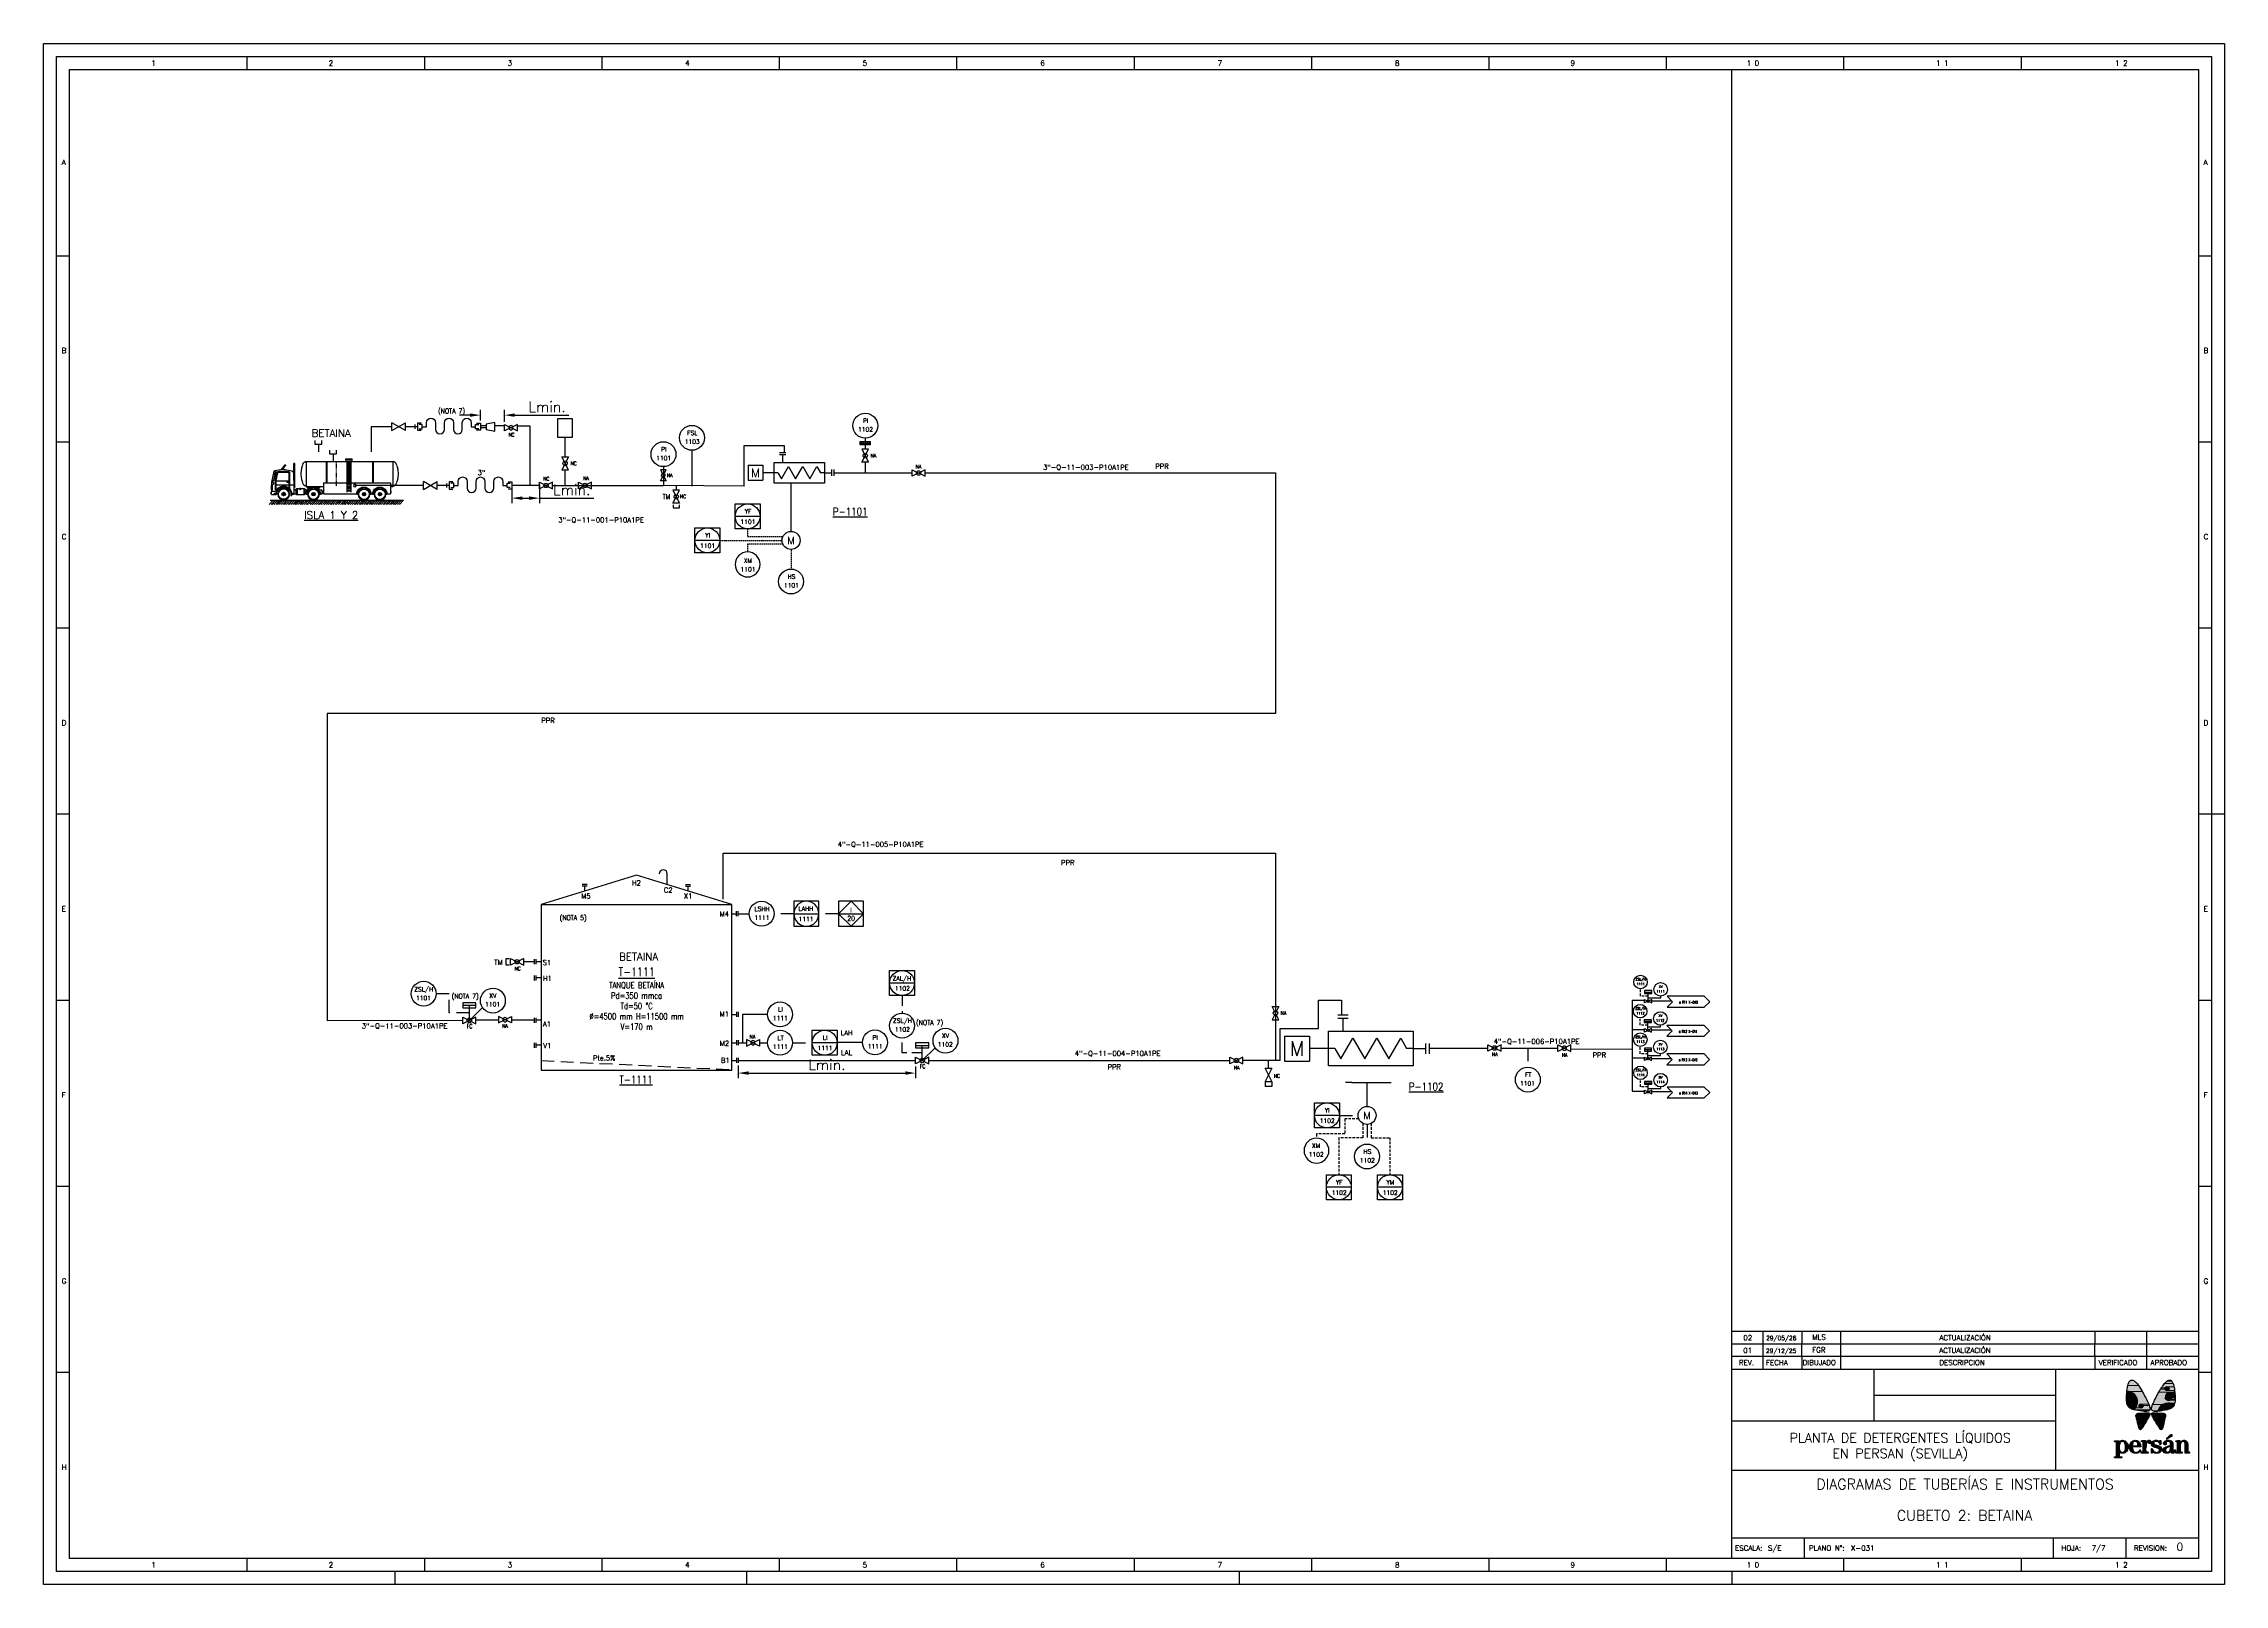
# Model space of a CAD drawing. Header units: millimetres. Extents: x 559 to 3993, y 623 to 920.
# Drawn here: x 3572.7 to 3992.8, y 622.9 to 919.5 of the extents above; entities that cross this region are included whole.
import ezdxf
from ezdxf.enums import TextEntityAlignment as Align

# ---------------------------------------------------------------- set-up
doc = ezdxf.new("R2010")
doc.units = ezdxf.units.MM
doc.linetypes.add('RAYITAS', pattern=[0.375, 0.25, -0.125])
doc.linetypes.add('TRAZOS', pattern=[0.75, 0.5, -0.25])
doc.layers.add('-FNX_TUBERÍA', color=1, linetype='TRAZOS', true_color=0xff0000)
doc.layers.add('TUBERÍA3', color=1, linetype='Continuous', true_color=0xff0000)
for name, color, linetype in [('CAJETIN', 1, 'Continuous'), ('CARGACAMIONES', 7, 'Continuous'), ('COTAS', 4, 'Continuous'), ('EQUIPOS', 5, 'Continuous'), ('EQUIPOS 02', 1, 'Continuous'), ('FORMATO', 7, 'Continuous'), ('INSTRUMENTOS', 1, 'Continuous'), ('TEX', 7, 'Continuous'), ('TEX EQUIPOS', 6, 'Continuous'), ('TEXTO-INSTRUMENTACION', 7, 'Continuous'), ('TEXTO-VALVULAS Y ACCESORIOS', 7, 'Continuous'), ('TUBERIA', 5, 'Continuous'), ('TUBERÍA2', 1, 'TRAZOS'), ('VALVULAS Y ACCESORIOS', 1, 'Continuous')]:
    doc.layers.add(name, color=color, linetype=linetype)
doc.styles.add('PY', font='ROMANS.shx')
doc.styles.add('PY1', font='ROMANS.shx', dxfattribs={"width": 0.8})
doc.styles.add('PY3', font='ROMANS.shx', dxfattribs={"width": 0.6})
doc.styles.add('TXT', font='txt')
doc.linetypes.add('SEÑAL_MECANICA2', pattern='A,4.411183,["o",PY,S=4.130212,R=360,X=0,Y=-1.374288],0.588817,-0.374158,["",PY,S=2,R=360,X=0,Y=-0.688262],-2.183682', length=7.55784)
doc.dimstyles.new('1-5', dxfattribs={"dimtxt": 2, "dimasz": 2, "dimexe": 1, "dimexo": 0.5, "dimgap": 0.6, "dimtad": 1, "dimdec": 0, "dimlfac": 5, "dimzin": 0, "dimdsep": 46, "dimtxsty": 'PY', "dimcen": 0.7, "dimclrd": 4, "dimclre": 4, "dimclrt": 7, "dimazin": 0, "dimtfac": 1, "dimtdec": 0, "dimtofl": 0, "dimtmove": 0, "dimatfit": 3, "dimfxl": 1, "dimtolj": 1, "dimtzin": 0, "dimarcsym": 0})

# ---------------------------------------------------------------- blocks, each defined once
blk = doc.blocks.new('CAMION CISTERNA ALZ')
at = {"layer": 'CAJETIN', "color": 4, "linetype": 'RAYITAS'}
blk.add_line((38.6, 22.2), (38.6, 7.9), dxfattribs=at)
at = {"layer": 'CARGACAMIONES', "color": 4, "linetype": 'ByBlock'}
for p, q in [((55.7, 22.2), (6.1, 22.2)), ((6.1, 22.2), (6.1, 7.9)), ((17.4, 22.2), (17.4, 9.9)), ((17.8, 22.2), (17.8, 9.9)), ((33.2, 23.6), (29.5, 23.6)), ((29.5, 23.1), (29.5, 23.6)), ((33.2, 23.4), (29.5, 23.4)), ((33.2, 23.1), (29.5, 23.1)), ((29.7, 23.1), (29.7, 22.2)), ((30.1, 22.1), (30.1, 4.6)), ((32.5, 21.4), (30.1, 21.4)), ((32.5, 20.7), (30.1, 20.7)), ((32.5, 19.9), (30.1, 19.9)), ((32.5, 19.1), (30.1, 19.1)), ((32.5, 18.3), (30.1, 18.3)), ((32.5, 17.6), (30.1, 17.6)), ((32.5, 16.8), (30.1, 16.8)), ((32.5, 16), (30.1, 16)), ((32.5, 15.3), (30.1, 15.3)), ((32.5, 14.5), (30.1, 14.5)), ((32.5, 13.7), (30.1, 13.7)), ((32.5, 12.9), (30.1, 12.9)), ((32.5, 22.1), (32.5, 4.6)), ((32.9, 22.2), (32.9, 23.1)), ((33.2, 23.6), (33.2, 23.1)), ((43.9, 22.2), (43.9, 9.9)), ((44.4, 22.2), (44.4, 9.9)), ((55.7, 22.2), (55.7, 7.9)), ((62.2, 7.7), (62.2, 21.1)), ((62.2, 21.1), (62.8, 21.1)), ((62.8, 14.9), (62.8, 21.1)), ((62.8, 15), (62.8, 3.6)), ((62.8, 14.3), (63.2, 14.3)), ((62.8, 13.9), (63.2, 13.9)), ((62.8, 13.5), (63.2, 13.5)), ((62.8, 13.1), (63.2, 13.1)), ((62.8, 12.7), (63.2, 12.7)), ((65.4, 16), (65.4, 6.7)), ((71.8, 16.4), (65.8, 16.4)), ((65.8, 15.8), (65.8, 7)), ((71.8, 16), (66, 16)), ((67.5, 20.2), (69.7, 17.5)), ((67.8, 20.2), (67.5, 20.2)), ((70, 17.5), (67.8, 20.2)), ((69.1, 18.2), (68.1, 17.5)), ((72.2, 15.7), (73.2, 11.2)), ((72.6, 15.8), (73.1, 13.6)), ((73.1, 13.4), (73.1, 15.4)), ((73.1, 15.4), (73.4, 15.4)), ((73.4, 13.4), (73.1, 13.4)), ((73.1, 13.4), (73.6, 11.2)), ((73.2, 15.4), (73.2, 16.2)), ((73.4, 15.4), (73.2, 16.1)), ((73.2, 13.4), (73.2, 12.6)), ((73.2, 12.6), (73.6, 12.6)), ((73.5, 15.2), (73.3, 16.1)), ((73.4, 15.4), (73.4, 13.4)), ((74.2, 16.5), (73.5, 16.5)), ((74.2, 16.4), (73.5, 16.4)), ((74.3, 11.5), (73.7, 14.2)), ((74.2, 11.5), (73.7, 13.9)), ((75.4, 10.4), (74.1, 16.7)), ((7.4, 7.9), (6.1, 7.9)), ((7.1, 4.4), (7.1, 5.1)), ((7.1, 5.1), (7.4, 5.1)), ((7.4, 4.4), (7.1, 4.4)), ((45.8, 9.9), (7.4, 9.9)), ((7.4, 9.9), (7.4, 3.7)), ((9.5, 3.7), (7.4, 3.7)), ((9.5, 3.3), (9.9, 3.3)), ((17.3, 3.3), (17.7, 3.3)), ((18.2, 3.7), (17.7, 3.7)), ((18.6, 3.7), (17.8, 3.7)), ((18.5, 3.3), (18.9, 3.3)), ((26.4, 3.3), (26.8, 3.3)), ((45.8, 3.7), (26.8, 3.7)), ((32.5, 12.2), (30.1, 12.2)), ((32.5, 11.4), (30.1, 11.4)), ((32.5, 10.6), (30.1, 10.6)), ((32.5, 9.8), (30.1, 9.8)), ((32.5, 9.1), (30.1, 9.1)), ((32.5, 8.3), (30.1, 8.3)), ((32.5, 7.5), (30.1, 7.5)), ((32.5, 6.8), (30.1, 6.8)), ((32.5, 6), (30.1, 6)), ((32.5, 5.3), (30.1, 5.3)), ((45.8, 9.9), (45.8, 3.7)), ((55.7, 7.9), (45.8, 7.9)), ((46.7, 5), (45.8, 5)), ((46.7, 4.1), (45.8, 4.1)), ((46.7, 3.7), (46.7, 5.8)), ((46.7, 5.8), (48.3, 5.8)), ((47.5, 3.7), (46.7, 3.7)), ((47.5, 3.3), (47.9, 3.3)), ((48.2, 7.8), (48.2, 7.5)), ((55, 7.8), (48.2, 7.8)), ((48.2, 7.5), (51, 7.5)), ((50.2, 7.3), (48.2, 7.3)), ((48.2, 7.3), (48.2, 6.9)), ((48.2, 6.9), (49.4, 6.9)), ((48.4, 6.9), (48.9, 6.5)), ((48.7, 7.8), (48.7, 7.9)), ((49.3, 7.5), (49.3, 7.3)), ((52.3, 7.5), (55, 7.5)), ((55, 7.3), (53.1, 7.3)), ((53.9, 7.5), (53.9, 7.3)), ((53.9, 6.9), (55, 6.9)), ((54.8, 6.9), (54.3, 6.5)), ((54.5, 7.8), (54.5, 7.9)), ((55, 7.5), (55, 7.8)), ((55, 6.9), (55, 7.3)), ((55, 5.8), (56.3, 5.8)), ((55.4, 3.3), (55.8, 3.3)), ((56.3, 3.7), (55.8, 3.7)), ((56.3, 3.7), (56.3, 6.1)), ((56.7, 6.5), (59, 6.5)), ((61.4, 3.3), (56.7, 3.3)), ((57, 6.5), (57, 3.3)), ((57.2, 6.5), (57.2, 3.3)), ((59, 6.5), (59, 6.2)), ((59.4, 6.5), (61.4, 6.5)), ((59.4, 6.5), (59.4, 6.2)), ((60.9, 6.5), (60.9, 3.3)), ((61.1, 6.5), (61.1, 3.3)), ((61.8, 6.1), (61.8, 3.7)), ((61.8, 5.8), (62.8, 5.8)), ((62.8, 3.7), (61.8, 3.7)), ((62.8, 7.4), (62.6, 7.4)), ((62.8, 12.3), (63.2, 12.3)), ((62.8, 11.9), (63.2, 11.9)), ((62.8, 11.5), (63.2, 11.5)), ((65.4, 8.8), (62.8, 8.8)), ((63, 3.6), (63, 3.9)), ((63, 3.6), (64, 3.6)), ((64.1, 3.4), (63, 3.4)), ((64, 3.6), (64, 3.9)), ((64.1, 2.7), (64.1, 3.4)), ((64.6, 2.7), (64.1, 2.7)), ((64.6, 3.4), (64.6, 2.7)), ((73.2, 11.1), (65.8, 11.1)), ((73.2, 8.8), (65.8, 8.8)), ((66.1, 10.3), (66.1, 10.5)), ((66.1, 10.5), (66.5, 10.5)), ((66.8, 10.3), (66.1, 10.3)), ((66.8, 10.5), (66.8, 10.3)), ((73.4, 6.2), (72.5, 6.2)), ((72.7, 5.4), (72.7, 6)), ((72.7, 3.5), (72.7, 4.7)), ((72.9, 4.9), (75.6, 4.9)), ((72.9, 3.5), (72.9, 3.9)), ((72.9, 3.5), (74, 3.5)), ((75.6, 3.3), (72.9, 3.3)), ((73.2, 11.2), (73.2, 6.2)), ((73.6, 11.2), (73.6, 6.4)), ((74, 3.5), (74, 3.9)), ((74.5, 10.1), (74.5, 9.2)), ((74.6, 10.3), (74.6, 9.1)), ((75.3, 11.2), (74.7, 11.2)), ((75.3, 11.1), (74.7, 11.1)), ((75.4, 10.4), (74.7, 10.4)), ((74.7, 9), (75.4, 9)), ((75.4, 8.9), (75.2, 8.9)), ((75.4, 8.7), (75.2, 8.7)), ((75.4, 5.8), (75.2, 5.8)), ((75.3, 8.7), (75.3, 5.8)), ((75.4, 4.9), (75.4, 10.4)), ((75.4, 8.6), (75.5, 8.6)), ((75.5, 5.9), (75.4, 5.9)), ((75.5, 8.6), (75.5, 5.9)), ((75.6, 8.6), (75.5, 8.6)), ((75.5, 5.9), (75.6, 5.9)), ((75.6, 5.9), (75.6, 8.6)), ((75.8, 4.7), (75.8, 3.5)), ((75.8, 4.5), (76, 4.5)), ((76, 3.7), (75.8, 3.7)), ((76, 4.5), (76, 3.7))]:
    blk.add_line(p, q, dxfattribs=at)
at = {"layer": 'CARGACAMIONES', "color": 4}
for p, q in [((76.4, 0), (0, 0)), ((2.3, -2.5), (0, 0)), ((37.4, -1.2), (38.6, 0)), ((38, -1.8), (39.7, 0)), ((42, -2.5), (39.7, 0)), ((43.1, -2.5), (40.8, 0)), ((44.2, -2.5), (42, 0)), ((45.4, -2.5), (43.1, 0)), ((43.7, -0.6), (44.2, 0)), ((44.2, -1.2), (45.4, 0)), ((44.8, -1.8), (46.5, 0)), ((48.8, -2.5), (46.5, 0)), ((49.9, -2.5), (47.6, 0)), ((3.4, -2.5), (1.1, 0)), ((4.5, -2.5), (2.3, 0)), ((2.8, -0.6), (3.4, 0)), ((3.4, -1.2), (4.5, 0)), ((4, -1.8), (5.7, 0)), ((4.5, -2.5), (6.2, -0.6)), ((5.6, -2.5), (6.8, -1.2)), ((8, -2.5), (5.7, 0)), ((6.7, -2.5), (7.3, -1.8)), ((9.1, -2.5), (6.8, 0)), ((10.2, -2.5), (7.9, 0)), ((11.3, -2.5), (9, 0)), ((10.2, -1.2), (11.3, 0)), ((10.7, -1.8), (12.4, 0)), ((11.3, -2.5), (13, -0.6)), ((14.7, -2.5), (12.4, 0)), ((12.4, -2.5), (13.6, -1.2)), ((13.5, -2.5), (14.1, -1.8)), ((15.9, -2.5), (13.6, 0)), ((17, -2.5), (14.7, 0)), ((18.1, -2.5), (15.8, 0)), ((16.4, -0.6), (17, 0)), ((17, -1.2), (18.1, 0)), ((17.5, -1.9), (19.2, 0)), ((18.1, -2.5), (19.8, -0.6)), ((21.5, -2.5), (19.2, 0)), ((19.2, -2.5), (20.4, -1.2)), ((20.3, -2.5), (20.9, -1.8)), ((22.6, -2.5), (20.4, 0)), ((23.8, -2.5), (21.5, 0)), ((24.9, -2.5), (22.6, 0)), ((23.2, -0.9), (23.8, -0.3)), ((23.7, -1.2), (24.9, 0)), ((24.3, -1.9), (26, 0)), ((24.8, -2.5), (26.6, -0.6)), ((28.3, -2.5), (26, 0)), ((26, -2.5), (27.1, -1.2)), ((29.4, -2.5), (27.1, 0)), ((27.1, -2.5), (27.7, -1.8)), ((30.6, -2.5), (28.3, 0)), ((31.7, -2.5), (29.4, 0)), ((30, -0.8), (30.6, -0.1)), ((30.5, -1.2), (31.7, 0)), ((31.1, -1.9), (32.8, 0)), ((31.6, -2.5), (33.4, -0.6)), ((35.1, -2.5), (32.8, 0)), ((32.8, -2.5), (33.9, -1.2)), ((36.2, -2.5), (33.9, 0)), ((33.9, -2.5), (34.5, -1.8)), ((37.3, -2.5), (35.1, 0)), ((38.5, -2.5), (36.2, 0)), ((36.9, -0.8), (37.4, -0.1)), ((38.5, -2.5), (40.3, -0.6)), ((39.7, -2.5), (40.8, -1.2)), ((40.8, -2.5), (41.4, -1.8)), ((45.3, -2.5), (47, -0.6)), ((46.4, -2.5), (47.6, -1.2)), ((47.6, -2.5), (48.2, -1.8)), ((51, -2.5), (48.7, 0)), ((52.2, -2.5), (49.9, 0)), ((50.4, -0.6), (51, 0)), ((51, -1.2), (52.1, 0)), ((51.6, -1.8), (53.3, 0)), ((52.1, -2.5), (53.8, -0.6)), ((53.2, -2.5), (54.4, -1.2)), ((55.6, -2.5), (53.3, 0)), ((56.7, -2.5), (54.4, 0)), ((54.4, -2.5), (55, -1.8)), ((57.8, -2.5), (55.5, 0)), ((58.9, -2.5), (56.7, 0)), ((57.8, -1.2), (58.9, 0)), ((58.4, -1.8), (60.1, 0)), ((58.9, -2.5), (60.6, -0.6)), ((60, -2.5), (61.2, -1.2)), ((62.3, -2.5), (60.1, 0)), ((61.1, -2.5), (61.7, -1.8)), ((63.5, -2.5), (61.2, 0)), ((64.6, -2.5), (62.3, 0)), ((65.7, -2.5), (63.4, 0)), ((64, -0.6), (64.6, 0)), ((64.6, -1.2), (65.7, 0)), ((65.1, -1.9), (66.8, 0)), ((65.7, -2.5), (67.4, -0.6)), ((69.1, -2.5), (66.8, 0)), ((66.8, -2.5), (68, -1.2)), ((67.9, -2.5), (68.5, -1.8)), ((70.3, -2.5), (68, 0)), ((71.4, -2.5), (69.1, 0)), ((72.5, -2.5), (70.2, 0)), ((70.8, -0.9), (71.4, -0.3)), ((71.4, -1.2), (72.5, 0)), ((71.9, -1.9), (73.6, 0)), ((72.5, -2.5), (74.2, -0.6)), ((75.9, -2.5), (73.6, 0)), ((73.6, -2.5), (74.8, -1.2)), ((74.7, -2.5), (75.3, -1.8)), ((77, -2.5), (74.8, 0))]:
    blk.add_line(p, q, dxfattribs=at)
at = {"layer": 'CARGACAMIONES', "color": 4, "linetype": 'ByBlock'}
for centre, radius in [((13.5, 3.4), 3.38), ((13.5, 3.4), 0.794), ((13, 3.4), 0.0993), ((13.1, 3.8), 0.0993), ((13.1, 3), 0.0993), ((13.5, 3.4), 0.397), ((13.5, 4), 0.0993), ((13.5, 2.8), 0.0993), ((14, 3.8), 0.0993), ((14, 3), 0.0993), ((14.1, 3.4), 0.0993), ((22.6, 3.4), 3.38), ((22.6, 3.4), 0.794), ((22, 3.4), 0.0993), ((22.2, 3.8), 0.0993), ((22.2, 3), 0.0993), ((22.6, 3.4), 0.397), ((22.6, 4), 0.0993), ((22.6, 2.8), 0.0993), ((23, 3.8), 0.0993), ((23, 3), 0.0993), ((23.2, 3.4), 0.0993), ((51.6, 3.4), 3.38), ((51.6, 3.4), 0.794), ((51, 3.4), 0.0993), ((51.2, 3.8), 0.0993), ((51.2, 3), 0.0993), ((51.6, 3.4), 0.397), ((51.6, 4), 0.0993), ((51.6, 2.8), 0.0993), ((52, 3.8), 0.0993), ((52, 3), 0.0993), ((52.2, 3.4), 0.0993), ((59.2, 6.5), 0.199), ((68.7, 3.5), 3.38), ((68.7, 3.5), 0.794), ((68.1, 3.5), 0.0993), ((68.3, 3.9), 0.0993), ((68.3, 3.1), 0.0993), ((68.7, 3.5), 0.397), ((68.7, 4.1), 0.0993), ((68.7, 2.9), 0.0993), ((69.1, 3.9), 0.0993), ((69.1, 3.1), 0.0993), ((69.3, 3.5), 0.0993)]:
    blk.add_circle(centre, radius, dxfattribs=at)
at = {"layer": 'CARGACAMIONES', "color": 4, "linetype": 'Continuous'}
blk.add_circle((27.9, 8.4), 0.718, dxfattribs=at)
at = {"layer": 'CARGACAMIONES', "color": 4, "linetype": 'ByBlock'}
for centre, radius, start, end in [((20.3, 15.1), 17.2, 170.2727, 180), ((20.3, 15.1), 17.2, 180, 189.7273), ((13.2, 16.3), 10, 157.5177, 170.2727), ((8.8, 18.2), 5.23, 135.0251, 157.5177), ((6.1, 20.9), 1.36, 90, 135.0251), ((55.7, 20.9), 1.36, 44.9749, 90), ((53, 18.2), 5.23, 22.4823, 44.9749), ((48.5, 16.3), 10, 9.7273, 22.4823), ((41.4, 15.1), 17.2, 360, 9.7273), ((41.4, 15.1), 17.2, 350.2727, 0), ((64.8, 15), 1.99, 90, 180), ((69.3, -2.4), 19.9, 77.0128, 102.9872), ((65.8, 16), 0.397, 90, 180), ((66, 15.8), 0.199, 90, 180), ((69.7, 17.7), 0.0993, 0, 180), ((69.7, 17.7), 0.0993, 180, 0), ((71.8, 15.6), 0.794, 11.9442, 90), ((71.8, 15.6), 0.397, 11.9442, 90), ((73.5, 16.2), 0.298, 90, 191.9761), ((73.5, 16.2), 0.199, 90, 191.9761), ((72.4, 14.4), 1.4, 315, 45), ((73.7, 16.6), 0.397, 11.9761, 90), ((13.2, 13.9), 10, 189.7273, 202.4823), ((8.8, 12), 5.23, 202.4823, 224.9749), ((6.1, 9.3), 1.36, 224.9749, 270), ((13.6, 3.4), 4.12, 358.6196, 181.3804), ((13.6, 3.4), 3.72, 358.4724, 181.5276), ((13.5, 3.4), 2.98, 90, 270), ((13.5, 3.4), 0.993, 90, 270), ((13.5, 3.4), 2.98, 270, 90), ((13.5, 3.4), 0.993, 270, 90), ((22.7, 3.4), 4.12, 358.6196, 181.3804), ((22.7, 3.4), 3.72, 358.4724, 181.5276), ((22.6, 3.4), 2.98, 90, 270), ((22.6, 3.4), 0.993, 90, 270), ((22.6, 3.4), 2.98, 270, 90), ((22.6, 3.4), 0.993, 270, 90), ((51.7, 3.4), 4.12, 358.6196, 181.3804), ((51.7, 3.4), 3.72, 358.4724, 181.5276), ((51.6, 3.4), 2.98, 90, 270), ((51.6, 3.4), 0.993, 90, 270), ((51.6, 3.4), 2.98, 270, 90), ((51.6, 3.4), 0.993, 270, 90), ((55.7, 9.3), 1.36, 270, 315.0251), ((56.7, 6.1), 0.397, 90, 180), ((56.7, 3.7), 0.397, 180, 270), ((53, 12), 5.23, 315.0251, 337.5177), ((48.5, 13.9), 10, 337.5177, 350.2727), ((59.2, 6.2), 0.199, 180, 0), ((61.4, 6.1), 0.397, 0, 90), ((61.4, 3.7), 0.397, 270, 0), ((62.6, 7.7), 0.397, 180, 270), ((63, 3.6), 0.199, 180, 270), ((63.5, 3.4), 0.674, 45, 135), ((68.7, 3.5), 4.62, 31.8706, 181.3804), ((68.7, 3.5), 4.12, 17.5788, 181.3804), ((68.7, 3.5), 2.98, 90, 270), ((68.7, 3.5), 0.993, 90, 270), ((68.7, 3.5), 2.98, 270, 90), ((68.7, 3.5), 0.993, 270, 90), ((72.7, 5.7), 0.298, 270, 90), ((72.9, 4.7), 0.199, 90, 180), ((72.9, 3.5), 0.199, 180, 270), ((68.7, 3.5), 4.62, 17.5788, 25.7368), ((73.5, 3.3), 0.843, 45, 135), ((73.4, 6.4), 0.199, 270, 0), ((74.7, 11.6), 0.497, 191.9761, 270), ((74.7, 11.6), 0.397, 191.9761, 270), ((74.7, 10.3), 0.0993, 90, 180), ((74.7, 9.1), 0.0993, 180, 270), ((75.6, 4.7), 0.199, 0, 90), ((75.6, 3.5), 0.199, 270, 0)]:
    blk.add_arc(centre, radius, start, end, dxfattribs=at)
at = {"layer": 'CARGACAMIONES', "color": 4}
for start, end in [(357.7085, 177.7085), (177.7085, 357.7085)]:
    blk.add_arc((74.8, -1.4), 0.0145, start, end, dxfattribs=at)
blk = doc.blocks.new('VALV GLOB-V')
at = {"layer": 'INSTRUMENTOS', "color": 1, "flags": 128}
blk.add_lwpolyline([(5.7, -1.43), (5.7, 1.43), (0, -1.43), (0, 1.43)], close=True, dxfattribs=at)
at = {"layer": 'INSTRUMENTOS', "color": 1}
blk.add_circle((2.85, 0), 0.95, dxfattribs=at)
at = {"layer": 'INSTRUMENTOS', "color": 7, "linetype": 'SEÑAL_MECANICA2', "style": 'PY'}
blk.add_attdef('REF.', text='', height=2, dxfattribs=at).set_placement((3, -3.37), align=Align.MIDDLE)
blk = doc.blocks.new('*D27')
at = {"layer": 'COTAS', "color": 4, "lineweight": -2, "transparency": 16777216}
for p, q in [((3662.95, 834.65), (3662.95, 831.03)), ((3664.95, 832.03), (3666.26, 832.03)), ((3668.26, 834.6), (3668.26, 831.03)), ((3668.26, 832.03), (3678.7, 832.03))]:
    blk.add_line(p, q, dxfattribs=at)
at = {"layer": 'COTAS', "color": 4, "transparency": 16777216}
for points in [[(3664.95, 832.36), (3664.95, 831.69), (3662.95, 832.03)], [(3666.26, 832.36), (3666.26, 831.69), (3668.26, 832.03)]]:
    blk.add_solid(points, dxfattribs=at)
at = {"layer": 'Defpoints', "color": 0, "transparency": 16777216}
for p in [(3662.95, 835.15), (3668.26, 835.1), (3668.26, 832.03)]:
    blk.add_point(p, dxfattribs=at)
at = {"layer": 'COTAS', "color": 7, "transparency": 16777216, "insert": (3674.48, 833.63), "char_height": 2, "attachment_point": 5, "style": 'PY'}
blk.add_mtext('\\A1;Lmin.', dxfattribs=at)
blk = doc.blocks.new('SEÑAL CIRCU MARCO')
at = {"color": 1, "linetype": 'Continuous', "ltscale": 0.5}
blk.add_line((5.7, 5.7), (-5.7, 5.7), dxfattribs=at)
at = {"color": 1, "flags": 128}
blk.add_lwpolyline([(5.7, 0), (-5.7, 0), (-5.7, 11.4), (5.7, 11.4)], close=True, dxfattribs=at)
at = {"color": 1}
blk.add_circle((0, 5.7), 5.7, dxfattribs=at)
at = {"style": 'PY'}
for tag, p in [('XXX', (0.18, 7.98)), ('YYY', (0.13, 3.24))]:
    blk.add_attdef(tag, text='', height=2, dxfattribs=at).set_placement(p, align=Align.MIDDLE)
blk = doc.blocks.new('SEÑAL CIR')
at = {"color": 1}
blk.add_circle((0, 5.7), 5.7, dxfattribs=at)
at = {"layer": 'INSTRUMENTOS', "linetype": 'Continuous', "style": 'PY', "flags": 4}
for p in [(0.13, 2.95), (0.18, 6.94)]:
    blk.add_attdef('---', text='', height=2, dxfattribs=at).set_placement(p, align=Align.CENTER)
blk = doc.blocks.new('DIAFRAGMA')
at = {"layer": 'INSTRUMENTOS', "color": 1, "ltscale": 0.1, "flags": 128}
blk.add_lwpolyline([(0, -2.25), (0, 2.25), (1.5, 2.25), (1.5, -2.25)], close=True, dxfattribs=at)
blk.add_lwpolyline([(0.46, -2.25), (1.12, -1.86), (0.38, -1.43), (1.12, -1), (0.38, -0.56), (1.12, -0.13), (0.38, 0.3), (1.12, 0.73), (0.38, 1.17), (1.12, 1.6), (0.38, 2.03), (0.75, 2.25)], dxfattribs=at)
blk = doc.blocks.new('*D24')
at = {"layer": 'COTAS', "color": 4, "lineweight": -2, "transparency": 16777216}
for p, q in [((3656.87, 846.96), (3656.87, 849.01)), ((3661.49, 846.72), (3661.49, 849.01)), ((3654.87, 848.01), (3652.87, 848.01)), ((3663.49, 848.01), (3673.93, 848.01))]:
    blk.add_line(p, q, dxfattribs=at)
at = {"layer": 'COTAS', "color": 4, "transparency": 16777216}
for points in [[(3654.87, 848.34), (3654.87, 847.68), (3656.87, 848.01)], [(3663.49, 848.34), (3663.49, 847.68), (3661.49, 848.01)]]:
    blk.add_solid(points, dxfattribs=at)
at = {"layer": 'Defpoints', "color": 0, "transparency": 16777216}
for p in [(3656.87, 846.46), (3661.49, 848.01), (3661.49, 846.22)]:
    blk.add_point(p, dxfattribs=at)
at = {"layer": 'COTAS', "color": 7, "transparency": 16777216, "insert": (3669.71, 849.61), "char_height": 2, "attachment_point": 5, "style": 'PY'}
blk.add_mtext('\\A1;Lmin.', dxfattribs=at)
blk = doc.blocks.new('REDUCCION')
at = {"color": 1}
for p, q in [((0, 2), (0, -2)), ((4, 1.25), (0, 2)), ((4, -1.25), (4, 1.25)), ((0, -2), (4, -1.25))]:
    blk.add_line(p, q, dxfattribs=at)
at = {"style": 'PY1', "width": 0.8}
blk.add_attdef('.', text='', height=2, dxfattribs=at).set_placement((2, -3.65), align=Align.MIDDLE)
blk = doc.blocks.new('SECUENCIA PROGRAMADA EN SISTEMA DE CONTROL PLC')
at = {"layer": 'INSTRUMENTOS'}
blk.add_line((-5, 5), (5, 5), dxfattribs=at)
at = {"layer": 'INSTRUMENTOS', "flags": 128}
for points in [[(0, 0), (-5, 5), (0, 10), (5, 5)], [(-5, 0), (5, 0), (5, 10), (-5, 10)]]:
    blk.add_lwpolyline(points, close=True, dxfattribs=at)
at = {"layer": 'TEXTO-INSTRUMENTACION', "linetype": 'Continuous', "style": 'PY1', "width": 0.8}
for tag, p in [('XXX', (0.01, 6.43)), ('YYY', (0.01, 3.17))]:
    blk.add_attdef(tag, text='', height=2, dxfattribs=at).set_placement(p, align=Align.MIDDLE_CENTER)
blk = doc.blocks.new('*D18')
at = {"layer": 'COTAS', "color": 4, "lineweight": -2}
for p, q in [((3706.54, 722.78), (3706.54, 720.33)), ((3740.69, 722.62), (3740.69, 720.33)), ((3708.54, 721.33), (3738.69, 721.33))]:
    blk.add_line(p, q, dxfattribs=at)
at = {"layer": 'COTAS', "color": 4}
for points in [[(3708.54, 721.67), (3708.54, 721), (3706.54, 721.33)], [(3738.69, 721), (3738.69, 721.67), (3740.69, 721.33)]]:
    blk.add_solid(points, dxfattribs=at)
at = {"layer": 'Defpoints', "color": 0}
for p in [(3706.54, 723.28), (3740.69, 723.12), (3740.69, 721.33)]:
    blk.add_point(p, dxfattribs=at)
at = {"layer": 'COTAS', "color": 7, "insert": (3723.61, 722.93), "char_height": 2, "attachment_point": 5, "style": 'PY'}
blk.add_mtext('\\A1;Lmin.', dxfattribs=at)
blk = doc.blocks.new('VALV TIPO COMPUERTA')
at = {"layer": 'VALVULAS Y ACCESORIOS', "flags": 128}
blk.add_lwpolyline([(0, -1.33), (0, 1.33), (5.33, -1.33), (5.33, 1.33)], close=True, dxfattribs=at)
at = {"layer": 'TEXTO-VALVULAS Y ACCESORIOS', "linetype": 'SEÑAL_MECANICA2', "style": 'PY1', "width": 0.8}
blk.add_attdef('REF.', text='', height=2, dxfattribs=at).set_placement((2.94, -3.07), align=Align.MIDDLE)
blk = doc.blocks.new('TAPA ROSCADA S.W.')
at = {"layer": 'VALVULAS Y ACCESORIOS', "ltscale": 0.1}
for p, q in [((-0.75, 1), (0.75, 1)), ((0.75, 1), (0.75, -1)), ((-0.75, -1), (0.75, -1))]:
    blk.add_line(p, q, dxfattribs=at)
blk = doc.blocks.new('MARCO-A1')
at = {"layer": 'FORMATO', "color": 5}
for p, q in [((78.42, 589), (78.42, 584)), ((146.83, 589), (146.83, 584)), ((215.25, 589), (215.25, 584)), ((283.67, 589), (283.67, 584)), ((352.08, 589), (352.08, 584)), ((420.5, 589), (420.5, 584)), ((488.92, 589), (488.92, 584)), ((557.33, 589), (557.33, 584)), ((625.75, 589), (625.75, 584)), ((694.17, 589), (694.17, 584)), ((762.58, 589), (762.58, 584)), ((5, 512.25), (10, 512.25)), ((831, 512.25), (836, 512.25)), ((5, 440.5), (10, 440.5)), ((831, 440.5), (836, 440.5)), ((5, 368.75), (10, 368.75)), ((831, 368.75), (836, 368.75)), ((5, 297), (10, 297)), ((831, 297), (836, 297)), ((5, 225.25), (10, 225.25)), ((831, 225.25), (836, 225.25)), ((5, 153.5), (10, 153.5)), ((831, 153.5), (836, 153.5)), ((5, 81.75), (10, 81.75)), ((831, 81.75), (836, 81.75)), ((78.42, 10), (78.42, 5)), ((146.83, 10), (146.83, 5)), ((215.25, 10), (215.25, 5)), ((283.67, 10), (283.67, 5)), ((352.08, 10), (352.08, 5)), ((420.5, 10), (420.5, 5)), ((488.92, 10), (488.92, 5)), ((557.33, 10), (557.33, 5)), ((625.75, 10), (625.75, 5)), ((694.17, 10), (694.17, 5)), ((762.58, 10), (762.58, 5))]:
    blk.add_line(p, q, dxfattribs=at)
at = {"layer": 'FORMATO', "color": 1, "linetype": 'Continuous'}
for p, q in [((836, 297), (841, 297)), ((135.5, 5), (135.5, 0)), ((271, 5), (271, 0)), ((461, 5), (461, 0)), ((651, 5), (651, 0))]:
    blk.add_line(p, q, dxfattribs=at)
at = {"layer": 'FORMATO', "color": 1}
blk.add_lwpolyline([(0, 594), (841, 594), (841, 0), (0, 0)], close=True, dxfattribs=at)
at = {"layer": 'FORMATO', "color": 5}
blk.add_lwpolyline([(5, 589), (836, 589), (836, 5), (5, 5)], close=True, dxfattribs=at)
at = {"layer": 'FORMATO', "color": 8, "linetype": 'Continuous'}
blk.add_lwpolyline([(10, 584), (831, 584), (831, 10), (10, 10)], close=True, dxfattribs=at)
at = {"layer": 'FORMATO', "color": 1, "style": 'PY'}
for s, p in [('1', (41.52, 585.5)), ('2', (109.93, 585.5)), ('3', (178.99, 585.5)), ('4', (247.4, 585.5)), ('5', (315.82, 585.5)), ('6', (384.34, 585.5)), ('7', (452.75, 585.5)), ('8', (521.17, 585.5)), ('9', (588.85, 585.5)), ('1 0', (656.77, 585.5)), ('1 1', (729.83, 585.5)), ('1 2', (798.88, 585.5)), ('A', (7, 547.25)), ('A', (833, 547.25)), ('B', (7, 474.67)), ('B', (833, 474.67)), ('C', (7, 402.92)), ('C', (833, 402.92)), ('D', (7, 331.17)), ('D', (833, 331.17)), ('E', (7, 259.42)), ('E', (833, 259.42)), ('F', (7, 187.67)), ('F', (833, 187.67)), ('G', (7, 115.92)), ('G', (833, 115.92)), ('H', (7, 44.17)), ('H', (833, 44.17)), ('1', (41.52, 6.5)), ('2', (109.93, 6.5)), ('3', (178.99, 6.5)), ('4', (247.4, 6.5)), ('5', (315.82, 6.5)), ('6', (384.34, 6.5)), ('7', (452.75, 6.5)), ('8', (521.17, 6.5)), ('9', (588.85, 6.5)), ('1 0', (656.77, 6.5)), ('1 1', (729.83, 6.5)), ('1 2', (798.88, 6.5))]:
    blk.add_text(s, height=2, dxfattribs=at).set_placement(p)
blk = doc.blocks.new('Simbolo persan')
at = {"layer": 'CAJETIN', "true_color": 0x0080ad, "transparency": 33554559}
h = blk.add_hatch(color=144, dxfattribs=at)
h.paths.add_polyline_path([(3046.77, 1411.45), (3046.51, 1411.37), (3046.26, 1411.5), (3046.17, 1411.62), (3046.17, 1411.92), (3046.26, 1412.05), (3046.34, 1412.09), (3046.39, 1412.13), (3046.47, 1412.13), (3046.56, 1412.17), (3046.6, 1412.13), (3046.72, 1412.13), (3046.85, 1412), (3046.89, 1411.92), (3046.89, 1411.88), (3046.94, 1411.88), (3046.94, 1411.67), (3046.89, 1411.62), (3046.85, 1411.54)])
h.paths.add_polyline_path([(3048.25, 1411.33), (3048.25, 1411.54), (3048.21, 1411.62), (3048.21, 1411.71), (3048.16, 1411.79), (3048.16, 1411.88), (3048.12, 1411.92), (3048.12, 1412), (3048.08, 1412.09), (3048.08, 1412.13), (3048.04, 1412.13), (3048.04, 1412.17), (3047.95, 1412.34), (3047.95, 1412.39), (3047.91, 1412.47), (3047.87, 1412.6), (3047.74, 1412.85), (3047.66, 1412.98), (3047.57, 1413.19), (3047.49, 1413.36), (3047.4, 1413.49), (3047.27, 1413.78), (3047.23, 1413.78), (3047.11, 1413.99), (3047.11, 1414.04), (3047.06, 1414.16), (3046.98, 1414.25), (3046.85, 1414.5), (3046.81, 1414.54), (3046.81, 1414.63), (3046.68, 1414.8), (3046.64, 1414.84), (3046.51, 1415.05), (3046.47, 1415.14), (3046.34, 1415.31), (3046.22, 1415.56), (3046.05, 1415.77), (3045.92, 1415.98), (3045.67, 1416.24), (3045.62, 1416.32), (3045.5, 1416.45), (3045.45, 1416.45), (3045.33, 1416.58), (3045.2, 1416.66), (3045.16, 1416.7), (3045.07, 1416.75), (3044.99, 1416.75), (3044.95, 1416.79), (3044.65, 1416.79), (3044.61, 1416.75), (3044.57, 1416.75), (3044.48, 1416.7), (3044.44, 1416.66), (3044.4, 1416.58), (3044.35, 1416.58), (3044.18, 1416.32), (3044.18, 1416.24), (3044.1, 1416.03), (3044.06, 1415.98), (3043.97, 1415.56), (3043.93, 1415.48), (3043.93, 1415.31), (3043.89, 1415.14), (3043.89, 1415.05), (3043.85, 1414.84), (3043.85, 1414.8), (3043.8, 1414.63), (3043.8, 1414.59), (3044.14, 1414.59), (3044.23, 1414.54), (3044.31, 1414.54), (3044.52, 1414.5), (3044.69, 1414.42), (3044.73, 1414.42), (3044.99, 1414.25), (3045.16, 1414.16), (3045.29, 1414.04), (3045.29, 1413.99), (3045.5, 1413.78), (3045.67, 1413.49), (3045.71, 1413.36), (3045.79, 1413.19), (3045.84, 1412.98), (3045.88, 1412.85), (3045.88, 1412.34), (3045.84, 1412.17), (3045.84, 1412.09), (3045.79, 1412.05), (3045.75, 1411.92), (3045.75, 1411.84), (3045.71, 1411.84), (3045.71, 1411.75), (3045.67, 1411.71), (3045.67, 1411.67), (3045.62, 1411.62), (3045.54, 1411.5), (3045.5, 1411.41), (3045.37, 1411.28), (3045.33, 1411.2), (3045.2, 1411.07), (3045.24, 1411.07), (3045.33, 1411.03), (3045.45, 1411.03), (3045.79, 1410.95), (3046, 1410.9), (3046.39, 1410.86), (3046.85, 1410.78), (3047.06, 1410.78), (3047.23, 1410.73), (3047.7, 1410.73), (3047.78, 1410.78), (3047.91, 1410.78), (3048.08, 1410.86), (3048.21, 1410.99), (3048.21, 1411.03), (3048.25, 1411.03), (3048.25, 1411.2), (3048.29, 1411.28)], flags=0)
h = blk.add_hatch(color=144, dxfattribs=at)
h.paths.add_polyline_path([(3050.2, 1414.84), (3050.15, 1414.76), (3050.07, 1414.63), (3049.9, 1414.29), (3049.86, 1414.25), (3049.86, 1414.21), (3049.82, 1414.12), (3049.77, 1414.12), (3049.73, 1413.99), (3049.6, 1413.78), (3049.56, 1413.66), (3049.52, 1413.57), (3049.39, 1413.36), (3049.35, 1413.27), (3049.35, 1413.23), (3049.31, 1413.23), (3049.31, 1413.15), (3049.26, 1413.11), (3049.22, 1413.02), (3049.18, 1412.98), (3049.18, 1412.94), (3049.14, 1412.89), (3049.1, 1412.72), (3048.97, 1412.47), (3048.88, 1412.34), (3048.88, 1412.3), (3048.84, 1412.26), (3048.84, 1412.17), (3048.76, 1412.05), (3048.71, 1411.88), (3048.71, 1411.84), (3048.67, 1411.75), (3048.63, 1411.62), (3048.63, 1411.54), (3048.59, 1411.45), (3048.59, 1411.16), (3048.63, 1411.12), (3048.63, 1411.03), (3048.71, 1410.9), (3048.76, 1410.9), (3048.93, 1410.82), (3048.97, 1410.78), (3049.1, 1410.78), (3049.14, 1410.73), (3049.65, 1410.73), (3049.73, 1410.78), (3049.86, 1410.78), (3049.86, 1410.9), (3049.9, 1410.9), (3049.9, 1411.03), (3049.94, 1411.12), (3049.94, 1411.16), (3050.03, 1411.28), (3050.03, 1411.37), (3050.2, 1411.54), (3050.24, 1411.62), (3050.32, 1411.75), (3050.45, 1411.84), (3050.53, 1411.88), (3050.75, 1412.05), (3050.96, 1412.17), (3051.25, 1412.26), (3051.38, 1412.3), (3051.47, 1412.3), (3051.76, 1412.34), (3052.19, 1412.34), (3052.4, 1412.3), (3052.48, 1412.26), (3052.61, 1412.22), (3052.82, 1412.13), (3052.91, 1412.09), (3052.95, 1412.05), (3052.95, 1412.09), (3052.99, 1412.13), (3052.99, 1412.22), (3053.03, 1412.26), (3053.03, 1412.34), (3053.08, 1412.47), (3053.08, 1412.55), (3053.12, 1412.72), (3053.12, 1413.27), (3053.03, 1413.32), (3053.03, 1413.36), (3052.95, 1413.4), (3052.82, 1413.49), (3052.61, 1413.49), (3052.57, 1413.4), (3052.52, 1413.36), (3052.52, 1413.32), (3052.48, 1413.27), (3052.44, 1413.19), (3052.4, 1413.15), (3052.4, 1413.11), (3052.36, 1413.11), (3052.31, 1413.02), (3052.23, 1412.98), (3052.19, 1412.94), (3052.1, 1412.89), (3051.76, 1412.89), (3051.38, 1413.02), (3051.25, 1413.15), (3051.21, 1413.23), (3051.21, 1413.36), (3051.25, 1413.57), (3051.25, 1413.66), (3051.3, 1413.78), (3051.38, 1413.99), (3051.47, 1414.12), (3051.59, 1414.25), (3051.68, 1414.29), (3052.06, 1414.29), (3052.19, 1414.25), (3052.31, 1414.25), (3052.44, 1414.29), (3052.61, 1414.29), (3052.99, 1414.54), (3053.03, 1414.63), (3053.03, 1414.88), (3052.99, 1414.97), (3052.99, 1415.14), (3052.95, 1415.26), (3052.95, 1415.43), (3052.91, 1415.48), (3052.91, 1415.52), (3052.86, 1415.65), (3052.86, 1415.73), (3052.82, 1415.9), (3052.74, 1416.11), (3052.69, 1416.24), (3052.65, 1416.28), (3052.57, 1416.45), (3052.57, 1416.49), (3052.31, 1416.75), (3052.23, 1416.75), (3052.19, 1416.79), (3051.97, 1416.79), (3051.89, 1416.75), (3051.85, 1416.75), (3051.72, 1416.7), (3051.68, 1416.66), (3051.55, 1416.58), (3051.09, 1416.11), (3050.92, 1415.9), (3050.79, 1415.73), (3050.75, 1415.65), (3050.66, 1415.52), (3050.62, 1415.52), (3050.62, 1415.48), (3050.58, 1415.43), (3050.49, 1415.31), (3050.45, 1415.22), (3050.37, 1415.14), (3050.37, 1415.05), (3050.32, 1415.05), (3050.24, 1414.88)])
h.paths.add_polyline_path([(3051.42, 1414.76), (3051.34, 1414.84), (3051.25, 1414.88), (3051.21, 1414.97), (3051.21, 1415.05), (3051.17, 1415.14), (3051.21, 1415.18), (3051.21, 1415.31), (3051.3, 1415.43), (3051.42, 1415.48), (3051.59, 1415.52), (3051.68, 1415.48), (3051.72, 1415.48), (3051.8, 1415.43), (3051.85, 1415.39), (3051.93, 1415.26), (3051.97, 1415.14), (3051.93, 1414.97), (3051.89, 1414.88), (3051.85, 1414.88), (3051.8, 1414.8), (3051.72, 1414.76)], flags=0)
at = {"layer": 'CAJETIN', "true_color": 0xa3cbc0, "transparency": 33554559}
for points in [[(3051.68, 1415.48), (3051.59, 1415.52), (3051.42, 1415.48), (3051.3, 1415.43), (3051.3, 1415.39), (3051.21, 1415.31), (3051.21, 1415.18), (3051.17, 1415.14), (3051.21, 1415.05), (3051.21, 1414.97), (3051.25, 1414.88), (3051.3, 1414.88), (3051.34, 1414.84), (3051.34, 1414.8), (3051.42, 1414.76), (3051.72, 1414.76), (3051.8, 1414.8), (3051.8, 1414.84), (3051.89, 1414.88), (3051.93, 1414.97), (3051.93, 1415.05), (3051.97, 1415.14), (3051.93, 1415.18), (3051.93, 1415.31), (3051.85, 1415.39), (3051.85, 1415.43), (3051.72, 1415.48)], [(3044.14, 1414.59), (3043.8, 1414.59), (3043.8, 1414.25), (3043.76, 1414.16), (3043.76, 1412.72), (3043.8, 1412.6), (3043.8, 1412.47), (3043.85, 1412.34), (3043.85, 1412.3), (3043.89, 1412.09), (3043.93, 1411.96), (3044.1, 1411.71), (3044.14, 1411.62), (3044.35, 1411.41), (3044.4, 1411.41), (3044.52, 1411.33), (3044.57, 1411.28), (3044.73, 1411.2), (3044.82, 1411.2), (3044.95, 1411.16), (3044.99, 1411.12), (3045.12, 1411.12), (3045.16, 1411.07), (3045.2, 1411.07), (3045.2, 1411.12), (3045.24, 1411.12), (3045.24, 1411.16), (3045.29, 1411.2), (3045.33, 1411.2), (3045.41, 1411.28), (3045.41, 1411.33), (3045.5, 1411.41), (3045.58, 1411.54), (3045.67, 1411.71), (3045.71, 1411.84), (3045.75, 1411.84), (3045.84, 1412.09), (3045.88, 1412.3), (3045.88, 1412.85), (3045.79, 1413.19), (3045.71, 1413.36), (3045.67, 1413.49), (3045.58, 1413.66), (3045.5, 1413.78), (3045.41, 1413.87), (3045.29, 1414.04), (3045.16, 1414.16), (3044.99, 1414.25), (3044.95, 1414.29), (3044.52, 1414.5), (3044.31, 1414.54)], [(3046.6, 1412.13), (3046.56, 1412.17), (3046.51, 1412.13), (3046.39, 1412.13), (3046.3, 1412.09), (3046.26, 1412.05), (3046.26, 1412), (3046.22, 1411.92), (3046.17, 1411.92), (3046.17, 1411.62), (3046.26, 1411.54), (3046.26, 1411.5), (3046.43, 1411.41), (3046.47, 1411.41), (3046.51, 1411.37), (3046.56, 1411.37), (3046.64, 1411.41), (3046.68, 1411.41), (3046.77, 1411.45), (3046.85, 1411.54), (3046.89, 1411.62), (3046.94, 1411.67), (3046.94, 1411.88), (3046.89, 1411.92), (3046.85, 1412), (3046.72, 1412.13)], [(3052.19, 1412.34), (3051.59, 1412.34), (3051.47, 1412.3), (3051.34, 1412.3), (3051.25, 1412.26), (3051.13, 1412.22), (3050.96, 1412.17), (3050.92, 1412.13), (3050.75, 1412.05), (3050.53, 1411.92), (3050.53, 1411.88), (3050.37, 1411.75), (3050.32, 1411.75), (3050.24, 1411.62), (3050.2, 1411.54), (3050.15, 1411.54), (3050.07, 1411.37), (3050.03, 1411.37), (3049.98, 1411.28), (3049.94, 1411.16), (3049.94, 1411.07), (3049.9, 1411.03), (3049.9, 1410.99), (3049.86, 1410.9), (3049.86, 1410.78), (3050.07, 1410.82), (3050.28, 1410.82), (3050.32, 1410.86), (3050.7, 1410.9), (3050.79, 1410.9), (3051.3, 1410.99), (3051.51, 1411.03), (3051.85, 1411.12), (3051.97, 1411.16), (3052.27, 1411.28), (3052.4, 1411.37), (3052.44, 1411.37), (3052.65, 1411.54), (3052.74, 1411.62), (3052.78, 1411.75), (3052.82, 1411.75), (3052.91, 1411.88), (3052.91, 1411.92), (3052.95, 1412.05), (3052.91, 1412.09), (3052.74, 1412.17), (3052.48, 1412.26), (3052.4, 1412.3), (3052.27, 1412.3)], [(3053.08, 1414.54), (3053.03, 1414.59), (3052.99, 1414.54), (3052.95, 1414.54), (3052.86, 1414.46), (3052.78, 1414.42), (3052.74, 1414.38), (3052.61, 1414.29), (3052.44, 1414.29), (3052.31, 1414.25), (3052.19, 1414.25), (3052.1, 1414.29), (3051.68, 1414.29), (3051.68, 1414.25), (3051.59, 1414.25), (3051.47, 1414.12), (3051.38, 1413.99), (3051.34, 1413.87), (3051.3, 1413.82), (3051.3, 1413.78), (3051.25, 1413.66), (3051.25, 1413.57), (3051.21, 1413.49), (3051.21, 1413.23), (3051.25, 1413.19), (3051.25, 1413.15), (3051.3, 1413.15), (3051.3, 1413.11), (3051.34, 1413.11), (3051.38, 1413.02), (3051.42, 1413.02), (3051.51, 1412.98), (3051.55, 1412.98), (3051.64, 1412.94), (3051.68, 1412.94), (3051.76, 1412.89), (3052.1, 1412.89), (3052.19, 1412.94), (3052.23, 1412.98), (3052.27, 1412.98), (3052.31, 1413.02), (3052.36, 1413.11), (3052.4, 1413.11), (3052.4, 1413.15), (3052.44, 1413.15), (3052.44, 1413.23), (3052.48, 1413.27), (3052.52, 1413.36), (3052.65, 1413.49), (3052.82, 1413.49), (3052.95, 1413.4), (3053.03, 1413.32), (3053.12, 1413.27), (3053.12, 1413.99), (3053.08, 1414.12)], [(3050.11, 1410.44), (3049.82, 1410.48), (3049.82, 1410.14), (3049.86, 1410.06), (3049.86, 1409.97), (3049.9, 1409.85), (3049.9, 1409.72), (3049.94, 1409.63), (3049.94, 1409.59), (3049.98, 1409.55), (3050.03, 1409.42), (3050.03, 1409.38), (3050.07, 1409.29), (3050.15, 1409.17), (3050.2, 1409.13), (3050.28, 1409), (3050.62, 1408.66), (3050.83, 1408.53), (3050.87, 1408.49), (3050.96, 1408.49), (3050.96, 1408.53), (3051, 1408.66), (3051, 1408.79), (3051.04, 1408.83), (3051.09, 1409), (3051.09, 1409.13), (3051.13, 1409.17), (3051.13, 1409.29), (3051.17, 1409.38), (3051.17, 1409.42), (3051.21, 1409.55), (3051.21, 1409.63), (3051.25, 1409.72), (3051.25, 1410.14), (3051.21, 1410.18), (3051.21, 1410.23), (3051.13, 1410.27), (3051.04, 1410.35), (3050.92, 1410.4), (3050.66, 1410.4), (3050.49, 1410.44)]]:
    blk.add_hatch(color=9, dxfattribs=at).paths.add_polyline_path(points)
at = {"layer": 'CAJETIN', "true_color": 0x0080ad, "transparency": 33554559}
blk.add_hatch(color=144, dxfattribs=at).paths.add_polyline_path([(3053.12, 1413.27), (3052.48, 1413.27)], flags=0)
for points in [[(3048.08, 1410.48), (3047.11, 1410.48), (3046.89, 1410.44), (3046.26, 1410.44), (3046.13, 1410.4), (3046, 1410.4), (3045.75, 1410.31), (3045.71, 1410.27), (3045.67, 1410.18), (3045.62, 1410.14), (3045.58, 1410.01), (3045.58, 1409.8), (3045.62, 1409.72), (3045.62, 1409.68), (3045.67, 1409.55), (3045.67, 1409.51), (3045.71, 1409.29), (3045.79, 1409.04), (3045.79, 1409), (3045.84, 1408.74), (3045.92, 1408.45), (3045.96, 1408.32), (3045.96, 1408.24), (3046, 1408.07), (3046.05, 1408.02), (3046.05, 1407.94), (3046.09, 1407.81), (3046.09, 1407.77), (3046.13, 1407.69), (3046.13, 1407.6), (3046.17, 1407.56), (3046.17, 1407.47), (3046.22, 1407.39), (3046.26, 1407.35), (3046.26, 1407.31), (3046.3, 1407.31), (3046.34, 1407.26), (3046.43, 1407.22), (3046.51, 1407.26), (3046.56, 1407.31), (3046.6, 1407.31), (3046.64, 1407.35), (3046.64, 1407.39), (3046.77, 1407.52), (3046.77, 1407.56), (3046.81, 1407.6), (3046.85, 1407.69), (3046.94, 1407.77), (3046.94, 1407.81), (3047.02, 1407.94), (3047.06, 1408.02), (3047.11, 1408.07), (3047.23, 1408.32), (3047.32, 1408.45), (3047.53, 1408.74), (3047.66, 1409), (3047.66, 1409.04), (3047.83, 1409.29), (3047.95, 1409.51), (3047.95, 1409.55), (3048.04, 1409.68), (3048.08, 1409.72), (3048.12, 1409.8), (3048.12, 1409.85), (3048.21, 1410.01), (3048.25, 1410.14), (3048.25, 1410.18), (3048.29, 1410.27), (3048.25, 1410.31), (3048.25, 1410.35), (3048.21, 1410.4), (3048.21, 1410.44), (3048.12, 1410.44)], [(3049.82, 1410.48), (3048.76, 1410.48), (3048.67, 1410.44), (3048.67, 1410.4), (3048.59, 1410.31), (3048.59, 1410.14), (3048.8, 1409.72), (3048.88, 1409.59), (3048.97, 1409.38), (3049.01, 1409.38), (3049.1, 1409.17), (3049.22, 1409), (3049.31, 1408.83), (3049.43, 1408.66), (3049.48, 1408.58), (3049.48, 1408.53), (3049.52, 1408.49), (3049.6, 1408.32), (3049.69, 1408.24), (3049.73, 1408.15), (3049.82, 1408.02), (3049.86, 1407.94), (3049.9, 1407.9), (3049.94, 1407.77), (3049.98, 1407.73), (3049.98, 1407.69), (3050.03, 1407.6), (3050.07, 1407.56), (3050.11, 1407.56), (3050.11, 1407.47), (3050.15, 1407.47), (3050.15, 1407.43), (3050.2, 1407.39), (3050.2, 1407.35), (3050.24, 1407.35), (3050.32, 1407.26), (3050.45, 1407.22), (3050.53, 1407.26), (3050.66, 1407.39), (3050.66, 1407.47), (3050.7, 1407.47), (3050.7, 1407.56), (3050.75, 1407.6), (3050.75, 1407.73), (3050.79, 1407.77), (3050.79, 1407.9), (3050.83, 1407.94), (3050.83, 1408.02), (3050.87, 1408.15), (3050.87, 1408.24), (3050.92, 1408.32), (3050.96, 1408.49), (3050.87, 1408.49), (3050.79, 1408.58), (3050.62, 1408.66), (3050.28, 1409), (3050.15, 1409.17), (3050.03, 1409.38), (3049.94, 1409.59), (3049.9, 1409.72), (3049.9, 1409.8), (3049.86, 1409.89), (3049.86, 1410.06), (3049.82, 1410.14)]]:
    blk.add_hatch(color=144, dxfattribs=at).paths.add_polyline_path(points)
at = {"layer": 'CAJETIN', "transparency": 33554559}
h = blk.add_hatch(color=256, dxfattribs=at)
h.paths.add_polyline_path([(3043.21, 1402.94), (3042.96, 1402.86), (3042.87, 1402.86), (3042.83, 1402.9), (3042.74, 1402.9), (3042.62, 1403.03), (3042.58, 1403.03), (3042.58, 1403.07), (3042.53, 1403.11), (3042.49, 1403.2), (3042.41, 1403.33), (3042.41, 1403.45), (3042.36, 1403.58), (3042.36, 1404.21), (3042.41, 1404.26), (3042.45, 1404.43), (3042.45, 1404.47), (3042.49, 1404.55), (3042.49, 1404.64), (3042.53, 1404.68), (3042.53, 1404.72), (3042.58, 1404.76), (3042.62, 1404.85), (3042.66, 1404.85), (3042.7, 1404.89), (3042.87, 1404.98), (3043.08, 1404.98), (3043.34, 1404.85), (3043.34, 1404.81), (3043.42, 1404.72), (3043.46, 1404.6), (3043.51, 1404.43), (3043.55, 1404.3), (3043.55, 1403.45), (3043.46, 1403.2), (3043.46, 1403.16), (3043.42, 1403.11), (3043.38, 1403.03), (3043.34, 1403.03)])
h.paths.add_polyline_path([(3043.59, 1402.86), (3043.76, 1403.03), (3043.8, 1403.03), (3043.85, 1403.11), (3043.89, 1403.16), (3043.89, 1403.2), (3043.97, 1403.33), (3044.01, 1403.45), (3044.01, 1403.49), (3044.06, 1403.58), (3044.06, 1403.66), (3044.1, 1403.83), (3044.1, 1404.13), (3044.06, 1404.21), (3044.06, 1404.3), (3044.01, 1404.43), (3043.93, 1404.6), (3043.85, 1404.72), (3043.8, 1404.81), (3043.72, 1404.89), (3043.63, 1404.93), (3043.51, 1405.06), (3043.42, 1405.06), (3043.34, 1405.1), (3043.34, 1405.15), (3043.17, 1405.15), (3043, 1405.19), (3042.91, 1405.15), (3042.74, 1405.15), (3042.74, 1405.1), (3042.66, 1405.06), (3042.62, 1405.06), (3042.53, 1405.02), (3042.53, 1404.98), (3042.41, 1404.85), (3042.36, 1404.76), (3042.32, 1404.72), (3042.32, 1405.1), (3041.47, 1405.1), (3041.47, 1404.89), (3041.69, 1404.89), (3041.77, 1404.85), (3041.86, 1404.76), (3041.86, 1402.1), (3041.81, 1402.1), (3041.81, 1402.06), (3041.73, 1402.06), (3041.69, 1402.01), (3041.47, 1402.01), (3041.47, 1401.8), (3042.15, 1401.8), (3042.83, 1401.84), (3042.83, 1402.01), (3042.58, 1402.01), (3042.53, 1402.06), (3042.45, 1402.06), (3042.36, 1402.14), (3042.36, 1403.03), (3042.41, 1403.03), (3042.41, 1402.99), (3042.45, 1402.9), (3042.49, 1402.9), (3042.49, 1402.86), (3042.53, 1402.86), (3042.53, 1402.82), (3042.66, 1402.78), (3042.66, 1402.73), (3042.74, 1402.73), (3042.83, 1402.69), (3043.25, 1402.69), (3043.34, 1402.73), (3043.38, 1402.73), (3043.42, 1402.78), (3043.55, 1402.82), (3043.55, 1402.86)], flags=0)
h = blk.add_hatch(color=256, dxfattribs=at)
h.paths.add_polyline_path([(3044.35, 1404.17), (3044.31, 1404.13), (3044.31, 1403.79), (3044.35, 1403.66), (3044.35, 1403.62), (3044.4, 1403.54), (3044.44, 1403.41), (3044.44, 1403.37), (3044.48, 1403.24), (3044.52, 1403.24), (3044.57, 1403.11), (3044.78, 1402.9), (3044.82, 1402.9), (3044.82, 1402.86), (3044.86, 1402.86), (3044.9, 1402.82), (3045.03, 1402.78), (3045.03, 1402.73), (3045.16, 1402.73), (3045.24, 1402.69), (3045.71, 1402.69), (3045.75, 1402.73), (3045.92, 1402.73), (3045.92, 1402.78), (3046.05, 1402.82), (3046.13, 1402.86), (3046.13, 1402.9), (3046.3, 1402.99), (3046.34, 1403.03), (3046.43, 1403.16), (3046.47, 1403.2), (3046.47, 1403.24), (3046.39, 1403.33), (3046.34, 1403.33), (3046.3, 1403.28), (3046.3, 1403.24), (3046.26, 1403.24), (3046.26, 1403.2), (3046.22, 1403.16), (3046.17, 1403.16), (3046.09, 1403.03), (3045.92, 1402.94), (3045.58, 1402.86), (3045.5, 1402.86), (3045.41, 1402.9), (3045.37, 1402.9), (3045.24, 1402.99), (3045.2, 1402.99), (3045.12, 1403.07), (3045.12, 1403.11), (3045.03, 1403.24), (3044.99, 1403.37), (3044.95, 1403.41), (3044.95, 1403.54), (3044.9, 1403.62), (3044.9, 1403.79), (3044.86, 1403.88), (3044.86, 1403.92), (3046.51, 1403.92), (3046.51, 1404.13), (3046.47, 1404.17), (3046.47, 1404.34), (3046.39, 1404.6), (3046.3, 1404.72), (3046.26, 1404.81), (3046.17, 1404.85), (3046.13, 1404.93), (3046.09, 1404.98), (3046.05, 1404.98), (3045.96, 1405.06), (3045.92, 1405.06), (3045.79, 1405.1), (3045.79, 1405.15), (3045.58, 1405.15), (3045.45, 1405.19), (3045.41, 1405.19), (3045.33, 1405.15), (3045.12, 1405.15), (3045.07, 1405.1), (3044.95, 1405.06), (3044.82, 1404.98), (3044.78, 1404.93), (3044.69, 1404.89), (3044.69, 1404.85), (3044.57, 1404.72), (3044.52, 1404.64), (3044.44, 1404.51), (3044.4, 1404.34), (3044.35, 1404.21)])
h.paths.add_polyline_path([(3044.86, 1404.13), (3044.86, 1404.21), (3044.9, 1404.34), (3044.9, 1404.51), (3044.95, 1404.64), (3044.99, 1404.72), (3045.03, 1404.76), (3045.07, 1404.85), (3045.12, 1404.89), (3045.24, 1404.93), (3045.33, 1404.98), (3045.58, 1404.98), (3045.67, 1404.93), (3045.88, 1404.72), (3045.92, 1404.6), (3045.92, 1404.47), (3045.96, 1404.34), (3045.96, 1404.13)], flags=0)
for points in [[(3048.16, 1405.19), (3048.04, 1405.19), (3047.91, 1405.15), (3047.74, 1405.06), (3047.61, 1404.93), (3047.53, 1404.76), (3047.49, 1404.72), (3047.44, 1404.6), (3047.44, 1404.55), (3047.4, 1404.51), (3047.4, 1405.15), (3046.85, 1405.15), (3046.72, 1405.1), (3046.6, 1405.1), (3046.6, 1404.93), (3046.68, 1404.93), (3046.81, 1404.89), (3046.89, 1404.89), (3046.94, 1404.85), (3046.94, 1404.72), (3046.98, 1404.64), (3046.98, 1403.45), (3046.94, 1403.41), (3046.94, 1402.99), (3046.89, 1402.99), (3046.85, 1402.94), (3046.68, 1402.94), (3046.6, 1402.9), (3046.6, 1402.73), (3047.91, 1402.73), (3047.91, 1402.9), (3047.83, 1402.94), (3047.61, 1402.94), (3047.57, 1402.99), (3047.53, 1402.99), (3047.53, 1403.03), (3047.49, 1403.07), (3047.49, 1403.2), (3047.44, 1403.28), (3047.44, 1403.62), (3047.49, 1403.83), (3047.49, 1403.92), (3047.53, 1404.13), (3047.53, 1404.3), (3047.57, 1404.34), (3047.57, 1404.43), (3047.61, 1404.51), (3047.61, 1404.55), (3047.66, 1404.6), (3047.7, 1404.72), (3047.74, 1404.76), (3047.78, 1404.85), (3047.87, 1404.93), (3047.91, 1404.93), (3048.04, 1404.98), (3047.99, 1404.89), (3047.99, 1404.68), (3048.08, 1404.6), (3048.12, 1404.6), (3048.12, 1404.55), (3048.33, 1404.55), (3048.38, 1404.6), (3048.42, 1404.6), (3048.46, 1404.64), (3048.46, 1404.68), (3048.5, 1404.72), (3048.5, 1404.98), (3048.46, 1404.98), (3048.42, 1405.02), (3048.42, 1405.06), (3048.38, 1405.1), (3048.33, 1405.1)], [(3049.6, 1405.19), (3049.31, 1405.19), (3049.22, 1405.15), (3049.18, 1405.15), (3048.93, 1405.06), (3048.88, 1405.02), (3048.84, 1405.02), (3048.84, 1404.98), (3048.8, 1404.98), (3048.8, 1404.93), (3048.71, 1404.89), (3048.67, 1404.85), (3048.67, 1404.81), (3048.63, 1404.72), (3048.59, 1404.68), (3048.59, 1404.26), (3048.63, 1404.21), (3048.63, 1404.17), (3048.67, 1404.17), (3048.67, 1404.13), (3048.71, 1404.05), (3048.88, 1403.96), (3048.93, 1403.92), (3049.05, 1403.88), (3049.1, 1403.88), (3049.22, 1403.83), (3049.31, 1403.79), (3049.35, 1403.79), (3049.56, 1403.75), (3049.69, 1403.71), (3049.86, 1403.62), (3049.98, 1403.54), (3050.07, 1403.41), (3050.11, 1403.37), (3050.11, 1403.2), (3050.07, 1403.11), (3049.9, 1402.94), (3049.56, 1402.86), (3049.39, 1402.9), (3049.26, 1402.94), (3049.1, 1402.99), (3048.93, 1403.16), (3048.84, 1403.28), (3048.8, 1403.37), (3048.76, 1403.49), (3048.71, 1403.58), (3048.55, 1403.58), (3048.55, 1402.69), (3048.71, 1402.69), (3048.71, 1402.78), (3048.8, 1402.82), (3048.8, 1402.86), (3048.93, 1402.86), (3049.01, 1402.82), (3049.05, 1402.82), (3049.18, 1402.73), (3049.31, 1402.69), (3049.86, 1402.69), (3049.94, 1402.73), (3049.98, 1402.73), (3050.11, 1402.82), (3050.2, 1402.86), (3050.24, 1402.86), (3050.24, 1402.9), (3050.32, 1402.94), (3050.37, 1403.03), (3050.45, 1403.11), (3050.49, 1403.2), (3050.49, 1403.28), (3050.53, 1403.37), (3050.53, 1403.66), (3050.49, 1403.71), (3050.49, 1403.79), (3050.45, 1403.79), (3050.45, 1403.83), (3050.37, 1403.92), (3050.37, 1403.96), (3050.28, 1404), (3050.15, 1404.05), (3049.98, 1404.13), (3049.94, 1404.17), (3049.82, 1404.17), (3049.73, 1404.21), (3049.65, 1404.21), (3049.6, 1404.26), (3049.43, 1404.3), (3049.31, 1404.34), (3049.22, 1404.34), (3049.18, 1404.38), (3049.1, 1404.43), (3049.05, 1404.47), (3049.05, 1404.51), (3049.01, 1404.6), (3049.01, 1404.81), (3049.1, 1404.89), (3049.18, 1404.93), (3049.31, 1404.98), (3049.65, 1404.98), (3049.73, 1404.93), (3049.86, 1404.89), (3049.98, 1404.76), (3050.03, 1404.68), (3050.11, 1404.6), (3050.15, 1404.51), (3050.2, 1404.38), (3050.37, 1404.38), (3050.37, 1405.15), (3050.2, 1405.15), (3050.2, 1405.1), (3050.15, 1405.02), (3050.03, 1405.02), (3049.98, 1405.06), (3049.86, 1405.1), (3049.82, 1405.1), (3049.73, 1405.15), (3049.65, 1405.15)], [(3052.48, 1406.29), (3052.4, 1406.33), (3052.31, 1406.29), (3052.23, 1406.29), (3052.23, 1406.25), (3052.14, 1406.2), (3052.1, 1406.16), (3052.1, 1406.12), (3052.02, 1406.08), (3051.89, 1405.95), (3051.85, 1405.87), (3051.68, 1405.7), (3051.64, 1405.7), (3051.55, 1405.57), (3051.47, 1405.48), (3051.42, 1405.48), (3051.42, 1405.44), (3051.68, 1405.44), (3051.68, 1405.48), (3051.72, 1405.48), (3051.85, 1405.57), (3052.02, 1405.7), (3052.06, 1405.7), (3052.44, 1405.95), (3052.48, 1405.99), (3052.52, 1406.08), (3052.57, 1406.12), (3052.57, 1406.2), (3052.52, 1406.25), (3052.52, 1406.29)], [(3054.94, 1405.19), (3054.73, 1405.19), (3054.6, 1405.15), (3054.56, 1405.15), (3054.47, 1405.1), (3054.43, 1405.06), (3054.35, 1405.02), (3054.3, 1405.02), (3054.26, 1404.98), (3054.26, 1404.93), (3054.22, 1404.93), (3054.18, 1404.89), (3054.18, 1404.85), (3054.05, 1404.72), (3054.05, 1405.15), (3053.58, 1405.15), (3053.37, 1405.1), (3053.24, 1405.1), (3053.24, 1404.93), (3053.37, 1404.93), (3053.41, 1404.89), (3053.46, 1404.89), (3053.54, 1404.85), (3053.58, 1404.81), (3053.58, 1403.03), (3053.5, 1402.94), (3053.33, 1402.94), (3053.24, 1402.9), (3053.24, 1402.73), (3054.47, 1402.73), (3054.47, 1402.9), (3054.35, 1402.94), (3054.18, 1402.94), (3054.09, 1403.03), (3054.09, 1404.3), (3054.13, 1404.38), (3054.13, 1404.43), (3054.18, 1404.51), (3054.18, 1404.6), (3054.26, 1404.68), (3054.26, 1404.72), (3054.35, 1404.81), (3054.43, 1404.85), (3054.43, 1404.89), (3054.56, 1404.93), (3054.81, 1404.93), (3054.9, 1404.89), (3054.94, 1404.85), (3054.98, 1404.76), (3055.02, 1404.76), (3055.02, 1404.68), (3055.06, 1404.64), (3055.06, 1402.73), (3055.91, 1402.73), (3055.91, 1402.9), (3055.83, 1402.94), (3055.7, 1402.94), (3055.62, 1402.99), (3055.57, 1403.07), (3055.57, 1404.43), (3055.53, 1404.55), (3055.53, 1404.64), (3055.49, 1404.68), (3055.49, 1404.76), (3055.45, 1404.85), (3055.36, 1404.93), (3055.36, 1404.98), (3055.32, 1405.02), (3055.28, 1405.02), (3055.19, 1405.06), (3055.15, 1405.1), (3055.06, 1405.15), (3054.98, 1405.15)]]:
    blk.add_hatch(color=256, dxfattribs=at).paths.add_polyline_path(points)
h = blk.add_hatch(color=256, dxfattribs=at)
h.paths.add_polyline_path([(3050.79, 1403.03), (3050.79, 1402.99), (3050.83, 1402.99), (3050.87, 1402.9), (3051, 1402.78), (3051.04, 1402.78), (3051.21, 1402.69), (3051.76, 1402.69), (3051.89, 1402.78), (3051.97, 1402.78), (3052.1, 1402.9), (3052.14, 1402.9), (3052.14, 1402.94), (3052.19, 1402.99), (3052.19, 1403.03), (3052.23, 1403.07), (3052.23, 1403.11), (3052.27, 1403.11), (3052.27, 1403.07), (3052.31, 1403.03), (3052.31, 1402.9), (3052.36, 1402.86), (3052.4, 1402.78), (3052.44, 1402.78), (3052.52, 1402.73), (3052.57, 1402.73), (3052.65, 1402.69), (3052.82, 1402.73), (3052.95, 1402.78), (3053.03, 1402.86), (3053.08, 1402.86), (3053.08, 1402.9), (3053.12, 1402.94), (3053.12, 1402.99), (3053.16, 1402.99), (3053.16, 1403.03), (3053.2, 1403.11), (3053.2, 1403.33), (3053.03, 1403.33), (3053.03, 1403.11), (3052.99, 1403.11), (3052.99, 1403.03), (3052.95, 1403.03), (3052.91, 1402.99), (3052.82, 1402.99), (3052.74, 1403.07), (3052.74, 1403.33), (3052.69, 1403.37), (3052.69, 1404.76), (3052.65, 1404.81), (3052.65, 1404.85), (3052.57, 1404.93), (3052.57, 1404.98), (3052.52, 1404.98), (3052.44, 1405.06), (3052.31, 1405.1), (3052.27, 1405.1), (3052.1, 1405.15), (3052.02, 1405.15), (3051.97, 1405.19), (3051.59, 1405.19), (3051.55, 1405.15), (3051.47, 1405.15), (3051.34, 1405.1), (3051.3, 1405.1), (3051.17, 1405.06), (3051.09, 1404.98), (3051.04, 1404.98), (3051, 1404.93), (3051, 1404.89), (3050.96, 1404.89), (3050.96, 1404.85), (3050.92, 1404.81), (3050.87, 1404.72), (3050.87, 1404.47), (3050.96, 1404.38), (3051.04, 1404.34), (3051.09, 1404.3), (3051.25, 1404.3), (3051.3, 1404.34), (3051.38, 1404.38), (3051.38, 1404.43), (3051.47, 1404.51), (3051.47, 1404.64), (3051.38, 1404.81), (3051.3, 1404.85), (3051.3, 1404.89), (3051.34, 1404.89), (3051.34, 1404.93), (3051.47, 1404.98), (3051.93, 1404.98), (3052.1, 1404.89), (3052.19, 1404.81), (3052.19, 1404.76), (3052.23, 1404.72), (3052.23, 1404.21), (3052.1, 1404.17), (3052.06, 1404.17), (3051.85, 1404.13), (3051.64, 1404.05), (3051.59, 1404.05), (3051.59, 1404), (3051.51, 1404), (3051.47, 1403.96), (3051.38, 1403.92), (3051.34, 1403.92), (3051.3, 1403.88), (3051.17, 1403.83), (3051.13, 1403.79), (3051.09, 1403.79), (3050.92, 1403.62), (3050.87, 1403.62), (3050.79, 1403.54), (3050.79, 1403.49), (3050.75, 1403.41), (3050.75, 1403.11)])
h.paths.add_polyline_path([(3051.51, 1402.9), (3051.3, 1403.11), (3051.3, 1403.41), (3051.34, 1403.49), (3051.38, 1403.54), (3051.42, 1403.62), (3051.47, 1403.62), (3051.51, 1403.71), (3051.64, 1403.79), (3051.8, 1403.88), (3051.85, 1403.92), (3051.93, 1403.92), (3052.02, 1403.96), (3052.02, 1404), (3052.14, 1404), (3052.14, 1404.05), (3052.23, 1404.05), (3052.23, 1403.49), (3052.19, 1403.49), (3052.19, 1403.33), (3052.14, 1403.24), (3052.06, 1403.16), (3052.06, 1403.11), (3052.02, 1403.11), (3051.89, 1402.99), (3051.72, 1402.9)], flags=0)
at = {"layer": 'CAJETIN', "color": 144, "lineweight": 25, "true_color": 0x0080ad}
for points in [[(3047.23, 1410.73), (3047.06, 1410.78), (3046.85, 1410.78), (3046.39, 1410.86), (3046, 1410.9), (3045.62, 1410.99), (3045.45, 1411.03), (3045.33, 1411.03), (3045.24, 1411.07), (3045.2, 1411.07), (3045.24, 1411.12), (3045.33, 1411.2), (3045.41, 1411.33), (3045.5, 1411.41), (3045.62, 1411.62), (3045.75, 1411.84), (3045.84, 1412.09), (3045.88, 1412.34), (3045.88, 1412.47), (3045.88, 1412.6), (3045.88, 1412.77), (3045.88, 1412.85), (3045.79, 1413.19), (3045.67, 1413.49), (3045.5, 1413.78), (3045.29, 1414.04), (3045.16, 1414.16), (3044.99, 1414.25), (3044.86, 1414.33), (3044.69, 1414.42), (3044.52, 1414.5), (3044.31, 1414.54), (3044.14, 1414.59), (3043.93, 1414.59), (3043.85, 1414.59), (3043.8, 1414.59), (3043.8, 1414.63), (3043.85, 1414.8), (3043.89, 1415.05), (3043.93, 1415.31), (3043.97, 1415.56), (3044.01, 1415.77), (3044.06, 1415.98), (3044.18, 1416.32), (3044.27, 1416.45), (3044.35, 1416.58), (3044.44, 1416.66), (3044.57, 1416.75), (3044.65, 1416.79), (3044.78, 1416.79), (3044.86, 1416.79), (3044.99, 1416.75), (3045.16, 1416.7), (3045.33, 1416.58), (3045.5, 1416.45), (3045.67, 1416.24), (3045.88, 1416.03), (3046.05, 1415.77), (3046.26, 1415.48), (3046.47, 1415.14), (3046.64, 1414.84), (3046.81, 1414.54), (3046.89, 1414.42), (3047.02, 1414.21), (3047.11, 1413.99), (3047.23, 1413.78), (3047.49, 1413.36), (3047.66, 1412.98), (3047.83, 1412.68), (3047.95, 1412.39), (3048.08, 1412.13), (3048.16, 1411.88), (3048.21, 1411.67), (3048.25, 1411.5), (3048.29, 1411.28), (3048.25, 1411.16), (3048.25, 1411.07), (3048.16, 1410.95), (3048.08, 1410.86), (3047.91, 1410.78), (3047.7, 1410.73), (3047.61, 1410.73), (3047.49, 1410.73), (3047.36, 1410.73)], [(3052.95, 1412.05), (3052.91, 1412.09), (3052.82, 1412.13), (3052.61, 1412.22), (3052.4, 1412.3), (3052.19, 1412.34), (3051.97, 1412.34), (3051.76, 1412.34), (3051.47, 1412.3), (3051.25, 1412.26), (3050.96, 1412.17), (3050.75, 1412.05), (3050.53, 1411.88), (3050.32, 1411.75), (3050.2, 1411.54), (3050.03, 1411.37), (3049.94, 1411.12), (3049.86, 1410.9), (3049.86, 1410.86), (3049.86, 1410.82), (3049.86, 1410.78), (3049.73, 1410.78), (3049.65, 1410.73), (3049.52, 1410.73), (3049.39, 1410.73), (3049.22, 1410.73), (3049.14, 1410.73), (3048.97, 1410.78), (3048.84, 1410.86), (3048.71, 1410.9), (3048.63, 1411.03), (3048.59, 1411.16), (3048.59, 1411.28), (3048.59, 1411.45), (3048.63, 1411.62), (3048.71, 1411.84), (3048.76, 1412.05), (3048.88, 1412.3), (3049.01, 1412.55), (3049.14, 1412.89), (3049.35, 1413.23), (3049.56, 1413.66), (3049.77, 1414.12), (3049.98, 1414.46), (3050.15, 1414.76), (3050.32, 1415.05), (3050.49, 1415.31), (3050.66, 1415.52), (3050.79, 1415.73), (3051.09, 1416.11), (3051.21, 1416.24), (3051.34, 1416.37), (3051.47, 1416.49), (3051.55, 1416.58), (3051.72, 1416.7), (3051.89, 1416.75), (3052.06, 1416.79), (3052.19, 1416.79), (3052.31, 1416.75), (3052.4, 1416.66), (3052.48, 1416.58), (3052.57, 1416.45), (3052.65, 1416.28), (3052.74, 1416.11), (3052.82, 1415.9), (3052.86, 1415.65), (3052.95, 1415.43), (3052.99, 1415.14), (3053.03, 1414.88), (3053.03, 1414.63), (3052.99, 1414.54), (3052.86, 1414.46), (3052.74, 1414.38), (3052.61, 1414.29), (3052.44, 1414.29), (3052.31, 1414.25), (3052.19, 1414.25), (3052.06, 1414.29), (3051.97, 1414.29), (3051.76, 1414.29), (3051.68, 1414.29), (3051.59, 1414.25), (3051.55, 1414.21), (3051.47, 1414.12), (3051.38, 1413.99), (3051.3, 1413.78), (3051.25, 1413.57), (3051.21, 1413.36), (3051.21, 1413.27), (3051.21, 1413.23), (3051.25, 1413.15), (3051.3, 1413.11), (3051.38, 1413.02), (3051.51, 1412.98), (3051.64, 1412.94), (3051.76, 1412.89), (3051.89, 1412.89), (3052.02, 1412.89), (3052.1, 1412.89), (3052.19, 1412.94), (3052.23, 1412.98), (3052.31, 1413.02), (3052.36, 1413.11), (3052.4, 1413.15), (3052.44, 1413.19), (3052.48, 1413.27), (3052.52, 1413.36), (3052.57, 1413.4), (3052.65, 1413.49), (3052.74, 1413.49), (3052.82, 1413.49), (3052.95, 1413.4), (3053.03, 1413.32), (3053.12, 1413.27), (3053.12, 1413.11), (3053.12, 1413.02), (3053.12, 1412.72), (3053.08, 1412.47), (3053.03, 1412.26)], [(3046.34, 1407.26), (3046.3, 1407.31), (3046.26, 1407.35), (3046.17, 1407.52), (3046.17, 1407.56), (3046.13, 1407.6), (3046.13, 1407.69), (3046.09, 1407.77), (3046.05, 1408.02), (3045.96, 1408.32), (3045.79, 1409), (3045.71, 1409.29), (3045.67, 1409.55), (3045.62, 1409.72), (3045.58, 1409.8), (3045.58, 1409.85), (3045.58, 1410.01), (3045.67, 1410.18), (3045.75, 1410.31), (3045.88, 1410.35), (3046, 1410.4), (3046.05, 1410.4), (3046.13, 1410.4), (3046.26, 1410.44), (3046.43, 1410.44), (3046.64, 1410.44), (3046.89, 1410.44), (3047.11, 1410.48), (3047.27, 1410.48), (3047.4, 1410.48), (3047.53, 1410.48), (3047.74, 1410.48), (3047.91, 1410.48), (3047.99, 1410.48), (3048.08, 1410.48), (3048.21, 1410.44), (3048.25, 1410.35), (3048.29, 1410.27), (3048.25, 1410.14), (3048.21, 1410.01), (3048.16, 1409.93), (3048.12, 1409.8), (3048.04, 1409.68), (3047.95, 1409.51), (3047.83, 1409.29), (3047.66, 1409.04), (3047.53, 1408.74), (3047.32, 1408.45), (3047.19, 1408.24), (3047.11, 1408.07), (3047.02, 1407.94), (3046.94, 1407.81), (3046.85, 1407.69), (3046.81, 1407.6), (3046.72, 1407.47), (3046.64, 1407.39), (3046.6, 1407.31), (3046.51, 1407.26), (3046.43, 1407.22)], [(3049.82, 1410.48), (3049.82, 1410.4), (3049.82, 1410.31), (3049.82, 1410.18), (3049.86, 1410.06), (3049.9, 1409.8), (3049.94, 1409.59), (3050.03, 1409.38), (3050.15, 1409.17), (3050.28, 1409), (3050.45, 1408.83), (3050.62, 1408.66), (3050.83, 1408.53), (3050.87, 1408.49), (3050.92, 1408.49), (3050.96, 1408.49), (3050.92, 1408.32), (3050.87, 1408.24), (3050.83, 1407.94), (3050.75, 1407.73), (3050.75, 1407.6), (3050.7, 1407.56), (3050.7, 1407.47), (3050.66, 1407.43), (3050.62, 1407.35), (3050.53, 1407.26), (3050.45, 1407.22), (3050.32, 1407.26), (3050.28, 1407.31), (3050.2, 1407.35), (3050.2, 1407.39), (3050.15, 1407.47), (3050.07, 1407.56), (3049.98, 1407.69), (3049.94, 1407.77), (3049.9, 1407.9), (3049.82, 1408.02), (3049.73, 1408.15), (3049.48, 1408.58), (3049.22, 1409), (3048.97, 1409.38), (3048.88, 1409.59), (3048.8, 1409.72), (3048.71, 1409.89), (3048.63, 1410.06), (3048.59, 1410.14), (3048.59, 1410.23), (3048.63, 1410.35), (3048.67, 1410.44), (3048.76, 1410.48), (3048.88, 1410.48), (3048.93, 1410.48), (3048.97, 1410.48), (3049.18, 1410.48), (3049.39, 1410.48), (3049.69, 1410.48)]]:
    blk.add_lwpolyline(points, close=True, dxfattribs=at)
at = {"layer": 'CAJETIN', "color": 144, "lineweight": 0, "true_color": 0x0080ad}
for points in [[(3046.05, 1415.77), (3044.01, 1415.77), (3046.05, 1415.77)], [(3052.74, 1416.11), (3051.09, 1416.11), (3052.74, 1416.11)], [(3052.48, 1416.58), (3051.55, 1416.58), (3052.48, 1416.58)], [(3052.91, 1415.48), (3051.68, 1415.48), (3052.91, 1415.48)], [(3046.81, 1414.59), (3043.85, 1414.59), (3046.81, 1414.59)], [(3046.81, 1414.59), (3043.93, 1414.59), (3046.81, 1414.59)], [(3046.43, 1411.41), (3045.5, 1411.41), (3046.43, 1411.41)], [(3048.04, 1412.13), (3046.6, 1412.13), (3048.04, 1412.13)], [(3048.08, 1412.13), (3046.72, 1412.13), (3048.08, 1412.13)], [(3048.16, 1411.88), (3046.89, 1411.88), (3048.16, 1411.88)], [(3050.75, 1412.05), (3048.76, 1412.05), (3050.75, 1412.05)], [(3052.86, 1414.46), (3049.98, 1414.46), (3052.86, 1414.46)], [(3051.21, 1415.31), (3050.49, 1415.31), (3051.21, 1415.31)], [(3053.03, 1414.76), (3051.72, 1414.76), (3053.03, 1414.76)], [(3053.03, 1412.34), (3051.97, 1412.34), (3053.03, 1412.34)], [(3052.44, 1414.29), (3052.06, 1414.29), (3052.44, 1414.29)], [(3053.12, 1412.89), (3052.1, 1412.89), (3053.12, 1412.89)], [(3053.12, 1413.02), (3052.31, 1413.02), (3053.12, 1413.02)], [(3053.12, 1413.11), (3052.4, 1413.11), (3053.12, 1413.11)], [(3052.95, 1413.4), (3052.57, 1413.4), (3052.95, 1413.4)], [(3048.25, 1411.07), (3045.2, 1411.07), (3048.25, 1411.07)], [(3048.25, 1411.07), (3045.2, 1411.07), (3048.25, 1411.07)], [(3048.21, 1410.01), (3045.58, 1410.01), (3048.21, 1410.01)], [(3048.12, 1409.8), (3045.58, 1409.8), (3048.12, 1409.8)], [(3047.83, 1409.29), (3045.71, 1409.29), (3047.83, 1409.29)], [(3048.25, 1410.35), (3045.88, 1410.35), (3048.25, 1410.35)], [(3048.21, 1410.4), (3046.13, 1410.4), (3048.21, 1410.4)], [(3046.81, 1407.6), (3046.13, 1407.6), (3046.81, 1407.6)], [(3048.21, 1410.44), (3046.26, 1410.44), (3048.21, 1410.44)], [(3046.51, 1407.26), (3046.34, 1407.26), (3046.51, 1407.26)], [(3048.08, 1410.86), (3046.39, 1410.86), (3048.08, 1410.86)], [(3047.91, 1410.78), (3046.85, 1410.78), (3047.91, 1410.78)], [(3048.08, 1410.48), (3047.19, 1410.48), (3048.08, 1410.48)], [(3049.86, 1410.06), (3048.63, 1410.06), (3049.86, 1410.06)], [(3049.82, 1410.48), (3048.76, 1410.48), (3049.82, 1410.48)], [(3049.86, 1410.86), (3048.84, 1410.86), (3049.86, 1410.86)], [(3049.94, 1409.59), (3048.88, 1409.59), (3049.94, 1409.59)], [(3049.65, 1410.73), (3049.14, 1410.73), (3049.65, 1410.73)], [(3050.7, 1407.56), (3050.07, 1407.56), (3050.7, 1407.56)], [(3050.62, 1407.35), (3050.2, 1407.35), (3050.62, 1407.35)], [(3050.53, 1407.26), (3050.32, 1407.26), (3050.53, 1407.26)]]:
    blk.add_lwpolyline(points, dxfattribs=at)
at = {"layer": 'CAJETIN', "color": 9, "lineweight": 25, "true_color": 0xa3cbc0}
for points in [[(3051.51, 1414.76), (3051.42, 1414.76), (3051.34, 1414.84), (3051.25, 1414.88), (3051.21, 1414.97), (3051.21, 1415.05), (3051.17, 1415.14), (3051.21, 1415.18), (3051.21, 1415.22), (3051.21, 1415.31), (3051.3, 1415.43), (3051.42, 1415.48), (3051.59, 1415.52), (3051.72, 1415.48), (3051.85, 1415.39), (3051.93, 1415.26), (3051.97, 1415.14), (3051.93, 1414.97), (3051.89, 1414.88), (3051.8, 1414.8), (3051.72, 1414.76), (3051.59, 1414.76)], [(3046.43, 1411.41), (3046.26, 1411.5), (3046.17, 1411.62), (3046.17, 1411.67), (3046.17, 1411.71), (3046.17, 1411.75), (3046.17, 1411.84), (3046.17, 1411.88), (3046.17, 1411.92), (3046.26, 1412.05), (3046.39, 1412.13), (3046.47, 1412.13), (3046.56, 1412.17), (3046.6, 1412.13), (3046.64, 1412.13), (3046.72, 1412.13), (3046.77, 1412.09), (3046.85, 1412), (3046.89, 1411.92), (3046.94, 1411.88), (3046.94, 1411.79), (3046.94, 1411.71), (3046.89, 1411.62), (3046.85, 1411.54), (3046.77, 1411.45), (3046.64, 1411.41), (3046.51, 1411.37)]]:
    blk.add_lwpolyline(points, close=True, dxfattribs=at)
for points in [[(3045.2, 1411.07), (3045.12, 1411.12), (3045.03, 1411.12), (3044.95, 1411.16), (3044.82, 1411.2), (3044.73, 1411.2), (3044.57, 1411.28), (3044.35, 1411.41), (3044.23, 1411.54), (3044.1, 1411.71), (3044.01, 1411.84), (3043.93, 1411.96), (3043.85, 1412.3), (3043.8, 1412.51), (3043.76, 1412.72), (3043.76, 1413.02), (3043.76, 1413.36), (3043.76, 1413.66), (3043.76, 1413.87), (3043.8, 1414.29), (3043.8, 1414.46), (3043.8, 1414.59)], [(3052.95, 1412.05), (3052.91, 1411.92), (3052.82, 1411.75), (3052.74, 1411.62), (3052.65, 1411.54), (3052.44, 1411.37), (3052.27, 1411.28), (3051.97, 1411.16), (3051.68, 1411.07), (3051.51, 1411.03), (3051.3, 1410.99), (3050.79, 1410.9), (3050.28, 1410.82), (3050.07, 1410.82), (3049.86, 1410.78)], [(3053.03, 1414.63), (3053.03, 1414.59), (3053.08, 1414.54), (3053.08, 1414.42), (3053.08, 1414.25), (3053.08, 1414.12), (3053.12, 1413.87), (3053.12, 1413.82), (3053.12, 1413.66), (3053.12, 1413.27)], [(3049.82, 1410.48), (3050.11, 1410.44), (3050.32, 1410.44), (3050.49, 1410.44), (3050.66, 1410.4), (3050.75, 1410.4), (3050.83, 1410.4), (3050.87, 1410.4), (3050.92, 1410.4), (3051.04, 1410.35), (3051.13, 1410.27), (3051.21, 1410.23), (3051.25, 1410.14), (3051.25, 1410.06), (3051.25, 1409.97), (3051.25, 1409.85), (3051.25, 1409.76), (3051.25, 1409.72), (3051.21, 1409.63), (3051.21, 1409.55), (3051.17, 1409.42), (3051.13, 1409.29), (3051.09, 1409.13), (3051, 1408.79), (3050.96, 1408.49)]]:
    blk.add_lwpolyline(points, dxfattribs=at)
at = {"layer": 'CAJETIN', "color": 9, "lineweight": 0, "true_color": 0xa3cbc0}
for points in [[(3045.5, 1411.41), (3044.35, 1411.41), (3045.5, 1411.41)], [(3046.94, 1411.88), (3046.17, 1411.88), (3046.94, 1411.88)], [(3046.94, 1411.71), (3046.17, 1411.71), (3046.94, 1411.71)], [(3046.89, 1411.62), (3046.17, 1411.62), (3046.89, 1411.62)], [(3046.72, 1412.13), (3046.39, 1412.13), (3046.72, 1412.13)], [(3046.64, 1412.13), (3046.47, 1412.13), (3046.64, 1412.13)], [(3052.65, 1411.54), (3050.2, 1411.54), (3052.65, 1411.54)], [(3051.97, 1415.14), (3051.17, 1415.14), (3051.97, 1415.14)], [(3051.93, 1415.05), (3051.21, 1415.05), (3051.93, 1415.05)], [(3051.93, 1414.97), (3051.21, 1414.97), (3051.93, 1414.97)], [(3052.52, 1413.36), (3051.21, 1413.36), (3052.52, 1413.36)], [(3052.48, 1413.27), (3051.21, 1413.27), (3052.48, 1413.27)], [(3053.08, 1414.12), (3051.47, 1414.12), (3053.08, 1414.12)], [(3053.08, 1414.25), (3051.64, 1414.25), (3053.08, 1414.25)], [(3053.08, 1414.25), (3051.68, 1414.25), (3053.08, 1414.25)], [(3052.1, 1412.89), (3051.76, 1412.89), (3052.1, 1412.89)], [(3053.08, 1414.29), (3052.61, 1414.29), (3053.08, 1414.29)], [(3053.12, 1413.49), (3052.74, 1413.49), (3053.12, 1413.49)], [(3053.08, 1414.54), (3052.99, 1414.54), (3053.08, 1414.54)], [(3053.08, 1414.54), (3053.03, 1414.59), (3053.08, 1414.54)], [(3045.33, 1411.2), (3044.73, 1411.2), (3045.33, 1411.2)], [(3050.75, 1410.4), (3049.82, 1410.4), (3050.75, 1410.4)], [(3050.07, 1410.82), (3049.86, 1410.82), (3050.07, 1410.82)], [(3051.25, 1410.06), (3049.86, 1410.06), (3051.25, 1410.06)]]:
    blk.add_lwpolyline(points, dxfattribs=at)
at = {"layer": 'CAJETIN', "color": 144, "lineweight": 0, "true_color": 0x0080ad}
blk.add_lwpolyline([(3051.21, 1415.05), (3050.32, 1415.05), (3051.21, 1415.05)], close=True, dxfattribs=at)
at = {"layer": 'CAJETIN', "color": 251, "lineweight": 25, "true_color": 0x68696b}
for points in [[(3041.52, 1402.01), (3041.64, 1402.01), (3041.73, 1402.06), (3041.81, 1402.06), (3041.86, 1402.1), (3041.86, 1402.14), (3041.86, 1402.22), (3041.86, 1402.31), (3041.86, 1402.48), (3041.86, 1402.56), (3041.86, 1402.69), (3041.86, 1402.86), (3041.86, 1403.03), (3041.86, 1403.2), (3041.86, 1403.45), (3041.86, 1403.75), (3041.86, 1404.05), (3041.86, 1404.26), (3041.86, 1404.43), (3041.86, 1404.55), (3041.86, 1404.68), (3041.86, 1404.72), (3041.86, 1404.76), (3041.81, 1404.81), (3041.77, 1404.85), (3041.69, 1404.89), (3041.6, 1404.89), (3041.47, 1404.89), (3041.47, 1404.98), (3041.47, 1405.1), (3041.56, 1405.1), (3041.64, 1405.1), (3041.77, 1405.1), (3042.03, 1405.1), (3042.11, 1405.1), (3042.19, 1405.1), (3042.28, 1405.1), (3042.32, 1405.1), (3042.32, 1405.06), (3042.32, 1405.02), (3042.32, 1404.89), (3042.32, 1404.68), (3042.36, 1404.76), (3042.41, 1404.85), (3042.45, 1404.89), (3042.53, 1405.02), (3042.66, 1405.06), (3042.74, 1405.15), (3042.87, 1405.15), (3043, 1405.19), (3043.17, 1405.15), (3043.34, 1405.1), (3043.51, 1405.06), (3043.63, 1404.93), (3043.76, 1404.85), (3043.85, 1404.72), (3043.93, 1404.6), (3044.01, 1404.43), (3044.06, 1404.3), (3044.1, 1404.13), (3044.1, 1403.96), (3044.1, 1403.83), (3044.06, 1403.62), (3044.01, 1403.45), (3043.97, 1403.33), (3043.89, 1403.16), (3043.8, 1403.03), (3043.68, 1402.94), (3043.55, 1402.82), (3043.42, 1402.78), (3043.34, 1402.73), (3043.25, 1402.69), (3043.17, 1402.69), (3043.04, 1402.69), (3042.91, 1402.69), (3042.83, 1402.69), (3042.66, 1402.73), (3042.53, 1402.86), (3042.45, 1402.9), (3042.41, 1403.03), (3042.36, 1403.07), (3042.36, 1402.61), (3042.36, 1402.48), (3042.36, 1402.35), (3042.36, 1402.27), (3042.36, 1402.22), (3042.36, 1402.14), (3042.41, 1402.1), (3042.49, 1402.06), (3042.58, 1402.01), (3042.7, 1402.01), (3042.83, 1402.01), (3042.83, 1401.93), (3042.83, 1401.84), (3042.15, 1401.8), (3041.47, 1401.8), (3041.47, 1401.93), (3041.47, 1402.01)], [(3043.08, 1402.9), (3043.21, 1402.94), (3043.34, 1403.03), (3043.42, 1403.11), (3043.46, 1403.2), (3043.51, 1403.33), (3043.55, 1403.49), (3043.55, 1403.58), (3043.55, 1403.66), (3043.55, 1403.88), (3043.55, 1404.13), (3043.55, 1404.21), (3043.55, 1404.26), (3043.51, 1404.43), (3043.46, 1404.6), (3043.42, 1404.72), (3043.34, 1404.81), (3043.25, 1404.89), (3043.17, 1404.93), (3043.08, 1404.98), (3042.96, 1404.98), (3042.87, 1404.98), (3042.79, 1404.93), (3042.7, 1404.89), (3042.62, 1404.85), (3042.58, 1404.76), (3042.53, 1404.72), (3042.49, 1404.64), (3042.45, 1404.47), (3042.36, 1404.21), (3042.36, 1404.17), (3042.36, 1404.09), (3042.36, 1403.92), (3042.36, 1403.75), (3042.36, 1403.58), (3042.41, 1403.33), (3042.53, 1403.11), (3042.58, 1403.03), (3042.66, 1402.99), (3042.74, 1402.9), (3042.83, 1402.9), (3042.87, 1402.86), (3042.96, 1402.86)], [(3044.86, 1403.88), (3044.9, 1403.62), (3044.95, 1403.41), (3045.03, 1403.24), (3045.12, 1403.07), (3045.24, 1402.99), (3045.41, 1402.9), (3045.5, 1402.86), (3045.58, 1402.86), (3045.75, 1402.9), (3045.92, 1402.94), (3046.09, 1403.03), (3046.22, 1403.16), (3046.3, 1403.28), (3046.34, 1403.33), (3046.39, 1403.33), (3046.43, 1403.28), (3046.47, 1403.24), (3046.47, 1403.2), (3046.43, 1403.16), (3046.3, 1402.99), (3046.13, 1402.86), (3045.92, 1402.73), (3045.71, 1402.69), (3045.45, 1402.69), (3045.33, 1402.69), (3045.29, 1402.69), (3045.16, 1402.73), (3045.03, 1402.78), (3044.9, 1402.82), (3044.78, 1402.9), (3044.69, 1402.99), (3044.57, 1403.11), (3044.48, 1403.24), (3044.44, 1403.37), (3044.4, 1403.54), (3044.35, 1403.66), (3044.31, 1403.79), (3044.31, 1403.92), (3044.31, 1404.09), (3044.35, 1404.21), (3044.4, 1404.34), (3044.44, 1404.51), (3044.52, 1404.64), (3044.61, 1404.76), (3044.69, 1404.89), (3044.82, 1404.98), (3044.95, 1405.06), (3045.07, 1405.1), (3045.24, 1405.15), (3045.41, 1405.19), (3045.58, 1405.15), (3045.79, 1405.15), (3045.92, 1405.06), (3046.05, 1404.98), (3046.26, 1404.81), (3046.39, 1404.6), (3046.47, 1404.34), (3046.51, 1404.05), (3046.51, 1403.92), (3045.71, 1403.92), (3044.86, 1403.92)], [(3045.96, 1404.17), (3045.96, 1404.3), (3045.92, 1404.47), (3045.92, 1404.6), (3045.88, 1404.72), (3045.79, 1404.81), (3045.75, 1404.85), (3045.67, 1404.93), (3045.58, 1404.98), (3045.5, 1404.98), (3045.41, 1404.98), (3045.24, 1404.93), (3045.07, 1404.85), (3044.99, 1404.72), (3044.9, 1404.51), (3044.9, 1404.34), (3044.86, 1404.17), (3044.86, 1404.13), (3045.41, 1404.13), (3045.96, 1404.13)], [(3046.68, 1402.94), (3046.81, 1402.94), (3046.85, 1402.94), (3046.89, 1402.99), (3046.94, 1403.03), (3046.94, 1403.07), (3046.94, 1403.11), (3046.94, 1403.2), (3046.94, 1403.28), (3046.98, 1403.45), (3046.98, 1403.62), (3046.98, 1403.92), (3046.98, 1404.13), (3046.98, 1404.3), (3046.98, 1404.43), (3046.98, 1404.55), (3046.98, 1404.64), (3046.94, 1404.72), (3046.94, 1404.76), (3046.94, 1404.81), (3046.94, 1404.85), (3046.89, 1404.89), (3046.81, 1404.89), (3046.68, 1404.93), (3046.6, 1404.93), (3046.6, 1405.02), (3046.6, 1405.1), (3046.64, 1405.1), (3046.72, 1405.1), (3046.85, 1405.15), (3047.02, 1405.15), (3047.15, 1405.15), (3047.27, 1405.15), (3047.36, 1405.15), (3047.4, 1405.15), (3047.4, 1405.1), (3047.4, 1405.06), (3047.4, 1404.93), (3047.4, 1404.81), (3047.4, 1404.51), (3047.44, 1404.6), (3047.53, 1404.76), (3047.61, 1404.93), (3047.7, 1405.02), (3047.83, 1405.1), (3047.91, 1405.15), (3048.08, 1405.19), (3048.16, 1405.19), (3048.25, 1405.15), (3048.33, 1405.1), (3048.42, 1405.06), (3048.5, 1404.98), (3048.5, 1404.85), (3048.5, 1404.76), (3048.5, 1404.72), (3048.46, 1404.64), (3048.38, 1404.6), (3048.29, 1404.55), (3048.25, 1404.55), (3048.12, 1404.55), (3048.08, 1404.6), (3047.99, 1404.68), (3047.99, 1404.76), (3047.99, 1404.89), (3048.04, 1404.98), (3048.08, 1404.98), (3048.04, 1404.98), (3047.91, 1404.93), (3047.78, 1404.85), (3047.7, 1404.72), (3047.61, 1404.55), (3047.57, 1404.34), (3047.53, 1404.13), (3047.49, 1403.83), (3047.44, 1403.54), (3047.44, 1403.41), (3047.44, 1403.33), (3047.49, 1403.16), (3047.49, 1403.07), (3047.53, 1402.99), (3047.66, 1402.94), (3047.7, 1402.94), (3047.78, 1402.94), (3047.91, 1402.9), (3047.91, 1402.82), (3047.91, 1402.73), (3047.27, 1402.73), (3047.06, 1402.73), (3046.94, 1402.73), (3046.81, 1402.73), (3046.72, 1402.73), (3046.64, 1402.73), (3046.6, 1402.73), (3046.6, 1402.78), (3046.6, 1402.82), (3046.6, 1402.9)], [(3050.15, 1404.51), (3050.11, 1404.6), (3050.03, 1404.68), (3049.94, 1404.81), (3049.86, 1404.89), (3049.73, 1404.93), (3049.65, 1404.98), (3049.48, 1404.98), (3049.31, 1404.98), (3049.18, 1404.93), (3049.1, 1404.89), (3049.01, 1404.81), (3049.01, 1404.72), (3049.01, 1404.64), (3049.01, 1404.6), (3049.05, 1404.51), (3049.1, 1404.43), (3049.18, 1404.38), (3049.22, 1404.34), (3049.31, 1404.34), (3049.43, 1404.3), (3049.65, 1404.21), (3049.73, 1404.21), (3049.82, 1404.17), (3049.98, 1404.13), (3050.15, 1404.05), (3050.37, 1403.96), (3050.41, 1403.88), (3050.45, 1403.79), (3050.53, 1403.66), (3050.53, 1403.54), (3050.53, 1403.37), (3050.49, 1403.24), (3050.41, 1403.07), (3050.32, 1402.94), (3050.24, 1402.86), (3050.11, 1402.82), (3049.98, 1402.73), (3049.86, 1402.69), (3049.77, 1402.69), (3049.6, 1402.69), (3049.48, 1402.69), (3049.35, 1402.69), (3049.18, 1402.73), (3049.01, 1402.82), (3048.93, 1402.86), (3048.88, 1402.86), (3048.8, 1402.86), (3048.8, 1402.82), (3048.71, 1402.78), (3048.71, 1402.69), (3048.63, 1402.69), (3048.55, 1402.69), (3048.55, 1403.16), (3048.55, 1403.58), (3048.63, 1403.58), (3048.71, 1403.58), (3048.76, 1403.49), (3048.8, 1403.37), (3048.84, 1403.28), (3048.97, 1403.11), (3049.1, 1402.99), (3049.26, 1402.94), (3049.39, 1402.9), (3049.56, 1402.86), (3049.73, 1402.9), (3049.9, 1402.94), (3049.98, 1403.03), (3050.07, 1403.11), (3050.11, 1403.2), (3050.11, 1403.28), (3050.11, 1403.37), (3050.07, 1403.41), (3049.98, 1403.54), (3049.86, 1403.62), (3049.77, 1403.66), (3049.69, 1403.71), (3049.56, 1403.75), (3049.35, 1403.79), (3049.22, 1403.83), (3049.1, 1403.88), (3048.93, 1403.92), (3048.8, 1404), (3048.71, 1404.05), (3048.67, 1404.17), (3048.59, 1404.26), (3048.59, 1404.34), (3048.59, 1404.47), (3048.59, 1404.68), (3048.67, 1404.85), (3048.84, 1405.02), (3049.05, 1405.1), (3049.22, 1405.15), (3049.31, 1405.19), (3049.43, 1405.19), (3049.6, 1405.19), (3049.73, 1405.15), (3049.82, 1405.1), (3049.98, 1405.06), (3050.03, 1405.02), (3050.07, 1405.02), (3050.11, 1405.02), (3050.15, 1405.02), (3050.2, 1405.1), (3050.2, 1405.15), (3050.28, 1405.15), (3050.37, 1405.15), (3050.37, 1404.76), (3050.37, 1404.38), (3050.28, 1404.38), (3050.2, 1404.38)], [(3053.2, 1403.24), (3053.2, 1403.11), (3053.16, 1403.03), (3053.12, 1402.94), (3053.03, 1402.86), (3052.95, 1402.78), (3052.82, 1402.73), (3052.65, 1402.69), (3052.52, 1402.73), (3052.4, 1402.78), (3052.36, 1402.86), (3052.31, 1402.9), (3052.31, 1402.99), (3052.27, 1403.11), (3052.27, 1403.16), (3052.23, 1403.11), (3052.19, 1403.03), (3052.14, 1402.9), (3052.06, 1402.86), (3051.97, 1402.78), (3051.76, 1402.69), (3051.64, 1402.69), (3051.51, 1402.69), (3051.38, 1402.69), (3051.34, 1402.69), (3051.25, 1402.69), (3051.04, 1402.78), (3050.92, 1402.86), (3050.79, 1402.99), (3050.75, 1403.16), (3050.75, 1403.28), (3050.75, 1403.41), (3050.79, 1403.54), (3050.92, 1403.62), (3051.09, 1403.79), (3051.17, 1403.83), (3051.34, 1403.92), (3051.47, 1403.96), (3051.64, 1404.05), (3051.85, 1404.13), (3052.1, 1404.17), (3052.23, 1404.21), (3052.23, 1404.47), (3052.23, 1404.6), (3052.23, 1404.68), (3052.23, 1404.72), (3052.19, 1404.76), (3052.19, 1404.81), (3052.1, 1404.89), (3052.02, 1404.93), (3051.93, 1404.98), (3051.8, 1404.98), (3051.68, 1404.98), (3051.55, 1404.98), (3051.47, 1404.98), (3051.34, 1404.93), (3051.3, 1404.89), (3051.3, 1404.85), (3051.38, 1404.81), (3051.42, 1404.72), (3051.47, 1404.6), (3051.42, 1404.47), (3051.38, 1404.38), (3051.3, 1404.34), (3051.25, 1404.3), (3051.17, 1404.3), (3051.09, 1404.3), (3051.04, 1404.34), (3050.92, 1404.43), (3050.87, 1404.51), (3050.87, 1404.64), (3050.92, 1404.81), (3051, 1404.89), (3051.13, 1405.02), (3051.3, 1405.1), (3051.47, 1405.15), (3051.55, 1405.15), (3051.59, 1405.19), (3051.76, 1405.19), (3051.97, 1405.19), (3052.1, 1405.15), (3052.27, 1405.1), (3052.44, 1405.06), (3052.57, 1404.98), (3052.65, 1404.85), (3052.69, 1404.76), (3052.69, 1404.72), (3052.69, 1404.64), (3052.69, 1404.51), (3052.69, 1404.38), (3052.69, 1404.17), (3052.69, 1404.05), (3052.69, 1403.88), (3052.69, 1403.66), (3052.69, 1403.49), (3052.69, 1403.37), (3052.74, 1403.24), (3052.74, 1403.2), (3052.74, 1403.11), (3052.74, 1403.07), (3052.78, 1403.03), (3052.82, 1402.99), (3052.91, 1402.99), (3052.99, 1403.03), (3053.03, 1403.11), (3053.03, 1403.24), (3053.03, 1403.33), (3053.12, 1403.33), (3053.2, 1403.33)], [(3051.8, 1402.94), (3051.89, 1402.99), (3051.97, 1403.07), (3052.06, 1403.11), (3052.14, 1403.24), (3052.19, 1403.33), (3052.19, 1403.45), (3052.23, 1403.49), (3052.23, 1403.58), (3052.23, 1403.79), (3052.23, 1403.96), (3052.23, 1404), (3052.19, 1404.05), (3052.14, 1404), (3052.02, 1404), (3051.93, 1403.92), (3051.8, 1403.88), (3051.64, 1403.79), (3051.51, 1403.71), (3051.42, 1403.62), (3051.34, 1403.49), (3051.3, 1403.37), (3051.3, 1403.24), (3051.3, 1403.11), (3051.38, 1403.03), (3051.42, 1402.99), (3051.51, 1402.9), (3051.64, 1402.9)], [(3051.55, 1405.44), (3051.47, 1405.44), (3051.42, 1405.44), (3051.42, 1405.48), (3051.47, 1405.48), (3051.55, 1405.57), (3051.68, 1405.7), (3051.85, 1405.87), (3051.93, 1405.99), (3052.02, 1406.08), (3052.1, 1406.12), (3052.14, 1406.2), (3052.23, 1406.29), (3052.27, 1406.29), (3052.4, 1406.33), (3052.48, 1406.29), (3052.52, 1406.25), (3052.57, 1406.16), (3052.52, 1406.08), (3052.48, 1405.99), (3052.44, 1405.95), (3052.31, 1405.87), (3052.19, 1405.78), (3052.02, 1405.7), (3051.64, 1405.44)], [(3053.33, 1402.94), (3053.41, 1402.94), (3053.5, 1402.94), (3053.54, 1402.99), (3053.58, 1403.03), (3053.58, 1403.07), (3053.58, 1403.11), (3053.58, 1403.16), (3053.58, 1403.28), (3053.58, 1403.41), (3053.58, 1403.62), (3053.58, 1403.79), (3053.58, 1403.92), (3053.58, 1404.26), (3053.58, 1404.38), (3053.58, 1404.51), (3053.58, 1404.64), (3053.58, 1404.72), (3053.58, 1404.76), (3053.58, 1404.81), (3053.54, 1404.85), (3053.46, 1404.89), (3053.41, 1404.89), (3053.33, 1404.93), (3053.24, 1404.93), (3053.24, 1405.02), (3053.24, 1405.1), (3053.29, 1405.1), (3053.37, 1405.1), (3053.58, 1405.15), (3053.84, 1405.15), (3053.92, 1405.15), (3053.96, 1405.15), (3054.05, 1405.15), (3054.05, 1404.93), (3054.05, 1404.68), (3054.09, 1404.76), (3054.18, 1404.85), (3054.26, 1404.98), (3054.35, 1405.02), (3054.47, 1405.1), (3054.6, 1405.15), (3054.77, 1405.19), (3054.94, 1405.19), (3055.06, 1405.15), (3055.19, 1405.06), (3055.32, 1405.02), (3055.4, 1404.89), (3055.49, 1404.76), (3055.53, 1404.64), (3055.57, 1404.43), (3055.57, 1404.38), (3055.57, 1404.21), (3055.57, 1404), (3055.57, 1403.71), (3055.57, 1403.58), (3055.57, 1403.45), (3055.57, 1403.33), (3055.57, 1403.24), (3055.57, 1403.16), (3055.57, 1403.11), (3055.57, 1403.07), (3055.62, 1402.99), (3055.7, 1402.94), (3055.74, 1402.94), (3055.83, 1402.94), (3055.91, 1402.9), (3055.91, 1402.82), (3055.91, 1402.73), (3055.49, 1402.73), (3055.06, 1402.73), (3055.06, 1403.66), (3055.06, 1403.83), (3055.06, 1404), (3055.06, 1404.13), (3055.06, 1404.21), (3055.06, 1404.43), (3055.06, 1404.55), (3055.06, 1404.64), (3055.02, 1404.68), (3055.02, 1404.76), (3054.94, 1404.85), (3054.9, 1404.89), (3054.81, 1404.93), (3054.73, 1404.93), (3054.64, 1404.93), (3054.56, 1404.93), (3054.43, 1404.89), (3054.35, 1404.81), (3054.26, 1404.72), (3054.18, 1404.6), (3054.13, 1404.43), (3054.09, 1404.3), (3054.09, 1404.21), (3054.09, 1404.09), (3054.09, 1404.05), (3054.09, 1403.92), (3054.09, 1403.79), (3054.09, 1403.62), (3054.09, 1403.45), (3054.09, 1403.33), (3054.09, 1403.24), (3054.09, 1403.16), (3054.09, 1403.11), (3054.09, 1403.07), (3054.09, 1403.03), (3054.13, 1402.99), (3054.18, 1402.94), (3054.26, 1402.94), (3054.35, 1402.94), (3054.47, 1402.9), (3054.47, 1402.82), (3054.47, 1402.73), (3053.84, 1402.73), (3053.24, 1402.73), (3053.24, 1402.82), (3053.24, 1402.9)]]:
    blk.add_lwpolyline(points, close=True, dxfattribs=at)
at = {"layer": 'CAJETIN', "color": 251, "lineweight": 0, "true_color": 0x68696b}
for points in [[(3042.32, 1404.89), (3041.52, 1404.89), (3042.32, 1404.89)], [(3042.32, 1405.1), (3041.56, 1405.1), (3042.32, 1405.1)], [(3042.32, 1404.89), (3041.6, 1404.89), (3042.32, 1404.89)], [(3042.32, 1405.1), (3041.77, 1405.1), (3042.32, 1405.1)], [(3042.32, 1405.1), (3041.86, 1405.1), (3042.32, 1405.1)], [(3042.36, 1403.75), (3041.86, 1403.75), (3042.36, 1403.75)], [(3042.32, 1405.1), (3042.11, 1405.1), (3042.32, 1405.1)], [(3042.32, 1405.1), (3042.19, 1405.1), (3042.32, 1405.1)], [(3042.7, 1404.89), (3042.45, 1404.89), (3042.7, 1404.89)], [(3042.74, 1402.9), (3042.45, 1402.9), (3042.74, 1402.9)], [(3043.59, 1404.98), (3042.96, 1404.98), (3043.59, 1404.98)], [(3043.17, 1405.15), (3043, 1405.19), (3043.17, 1405.15)], [(3043.59, 1404.98), (3043, 1404.98), (3043.59, 1404.98)], [(3043.63, 1402.9), (3043.08, 1402.9), (3043.63, 1402.9)], [(3043.63, 1404.93), (3043.17, 1404.93), (3043.63, 1404.93)], [(3044.01, 1404.43), (3043.51, 1404.43), (3044.01, 1404.43)], [(3044.9, 1404.34), (3044.4, 1404.34), (3044.9, 1404.34)], [(3045.03, 1403.24), (3044.48, 1403.24), (3045.03, 1403.24)], [(3046.13, 1402.86), (3044.82, 1402.86), (3046.13, 1402.86)], [(3046.05, 1404.98), (3045.41, 1404.98), (3046.05, 1404.98)], [(3046.43, 1403.16), (3046.22, 1403.16), (3046.43, 1403.16)], [(3046.47, 1403.24), (3046.3, 1403.24), (3046.47, 1403.24)], [(3046.39, 1403.33), (3046.34, 1403.33), (3046.39, 1403.33)], [(3047.4, 1404.93), (3046.6, 1404.93), (3047.4, 1404.93)], [(3047.4, 1405.1), (3046.64, 1405.1), (3047.4, 1405.1)], [(3047.4, 1405.1), (3046.64, 1405.1), (3047.4, 1405.1)], [(3047.4, 1405.1), (3046.72, 1405.1), (3047.4, 1405.1)], [(3047.4, 1404.89), (3046.81, 1404.89), (3047.4, 1404.89)], [(3047.7, 1402.94), (3046.81, 1402.94), (3047.7, 1402.94)], [(3047.4, 1405.15), (3047.02, 1405.15), (3047.4, 1405.15)], [(3047.4, 1405.15), (3047.27, 1405.15), (3047.4, 1405.15)], [(3047.4, 1405.15), (3047.36, 1405.15), (3047.4, 1405.15)], [(3048.16, 1405.19), (3048.08, 1405.19), (3048.16, 1405.19)], [(3050.15, 1404.05), (3048.71, 1404.05), (3050.15, 1404.05)], [(3049.48, 1404.98), (3048.84, 1404.98), (3049.48, 1404.98)], [(3050.2, 1402.86), (3048.88, 1402.86), (3050.2, 1402.86)], [(3050.2, 1402.86), (3048.88, 1402.86), (3050.2, 1402.86)], [(3050.41, 1403.88), (3049.05, 1403.88), (3050.41, 1403.88)], [(3049.52, 1405.19), (3049.43, 1405.19), (3049.52, 1405.19)], [(3050.37, 1404.98), (3049.48, 1404.98), (3050.37, 1404.98)], [(3050.37, 1405.02), (3050.11, 1405.02), (3050.37, 1405.02)], [(3050.37, 1405.02), (3050.15, 1405.02), (3050.37, 1405.02)], [(3051.42, 1402.99), (3050.79, 1402.99), (3051.42, 1402.99)], [(3051.3, 1404.89), (3051, 1404.89), (3051.3, 1404.89)], [(3051.64, 1403.79), (3051.13, 1403.79), (3051.64, 1403.79)], [(3051.64, 1405.44), (3051.47, 1405.44), (3051.64, 1405.44)], [(3051.64, 1405.44), (3051.47, 1405.44), (3051.64, 1405.44)], [(3051.97, 1405.19), (3051.59, 1405.19), (3051.97, 1405.19)], [(3052.69, 1404.05), (3051.64, 1404.05), (3052.69, 1404.05)], [(3052.69, 1404.05), (3051.64, 1404.05), (3052.69, 1404.05)], [(3052.52, 1404.98), (3051.68, 1404.98), (3052.52, 1404.98)], [(3052.52, 1404.98), (3051.76, 1404.98), (3052.52, 1404.98)], [(3052.52, 1404.98), (3051.8, 1404.98), (3052.52, 1404.98)], [(3052.31, 1405.87), (3051.85, 1405.87), (3052.31, 1405.87)], [(3052.48, 1405.99), (3051.93, 1405.99), (3052.48, 1405.99)], [(3052.52, 1406.08), (3052.02, 1406.08), (3052.52, 1406.08)], [(3052.69, 1404.17), (3052.1, 1404.17), (3052.69, 1404.17)], [(3052.69, 1404.76), (3052.19, 1404.76), (3052.69, 1404.76)], [(3052.69, 1404.05), (3052.19, 1404.05), (3052.69, 1404.05)], [(3052.69, 1403.49), (3052.23, 1403.49), (3052.69, 1403.49)], [(3053.16, 1403.03), (3052.99, 1403.03), (3053.16, 1403.03)], [(3053.2, 1403.11), (3053.03, 1403.11), (3053.2, 1403.11)], [(3054.05, 1404.93), (3053.24, 1404.93), (3054.05, 1404.93)], [(3054.47, 1402.82), (3053.24, 1402.82), (3054.47, 1402.82)], [(3054.05, 1405.1), (3053.37, 1405.1), (3054.05, 1405.1)], [(3054.05, 1404.89), (3053.41, 1404.89), (3054.05, 1404.89)], [(3054.26, 1402.94), (3053.41, 1402.94), (3054.26, 1402.94)], [(3054.18, 1402.94), (3053.5, 1402.94), (3054.18, 1402.94)], [(3054.13, 1402.99), (3053.54, 1402.99), (3054.13, 1402.99)], [(3054.09, 1403.92), (3053.58, 1403.92), (3054.09, 1403.92)], [(3054.09, 1403.11), (3053.58, 1403.11), (3054.09, 1403.11)], [(3054.09, 1403.03), (3053.58, 1403.03), (3054.09, 1403.03)], [(3054.05, 1405.15), (3053.84, 1405.15), (3054.05, 1405.15)], [(3054.05, 1405.15), (3053.92, 1405.15), (3054.05, 1405.15)], [(3054.05, 1405.15), (3053.96, 1405.15), (3054.05, 1405.15)], [(3054.05, 1405.15), (3054.01, 1405.15), (3054.05, 1405.15)], [(3055.36, 1404.93), (3054.73, 1404.93), (3055.36, 1404.93)], [(3054.94, 1405.19), (3054.77, 1405.19), (3054.94, 1405.19)], [(3055.4, 1404.89), (3054.9, 1404.89), (3055.4, 1404.89)], [(3055.49, 1404.76), (3054.98, 1404.76), (3055.49, 1404.76)], [(3055.53, 1404.64), (3055.06, 1404.64), (3055.53, 1404.64)], [(3055.57, 1404.43), (3055.06, 1404.43), (3055.57, 1404.43)], [(3042.83, 1401.93), (3041.47, 1401.93), (3042.83, 1401.93)], [(3042.36, 1402.48), (3041.86, 1402.48), (3042.36, 1402.48)], [(3042.36, 1402.22), (3041.86, 1402.22), (3042.36, 1402.22)], [(3042.36, 1402.14), (3041.86, 1402.14), (3042.36, 1402.14)], [(3042.36, 1402.14), (3041.86, 1402.14), (3042.36, 1402.14)], [(3045.5, 1402.69), (3045.29, 1402.69), (3045.5, 1402.69)], [(3047.91, 1402.73), (3046.6, 1402.73), (3047.91, 1402.73)], [(3047.91, 1402.73), (3046.6, 1402.73), (3047.91, 1402.73)], [(3048.71, 1402.69), (3048.55, 1402.69), (3048.71, 1402.69)], [(3048.71, 1402.69), (3048.63, 1402.69), (3048.71, 1402.69)], [(3049.77, 1402.69), (3049.35, 1402.69), (3049.77, 1402.69)], [(3051.51, 1402.69), (3051.34, 1402.69), (3051.51, 1402.69)], [(3052.95, 1402.78), (3052.4, 1402.78), (3052.95, 1402.78)], [(3052.82, 1402.73), (3052.52, 1402.73), (3052.82, 1402.73)]]:
    blk.add_lwpolyline(points, dxfattribs=at)
blk = doc.blocks.new('BOMBA VOLUMETRICA')
at = {"layer": 'EQUIPOS', "linetype": 'Continuous'}
for p, q in [((-11.27, -4.05), (-11.27, -8.85)), ((-11.27, -4.05), (-6.47, -4.05)), ((-6.47, -4.05), (-6.47, -8.85)), ((0, -3.12), (0, -0.67)), ((-1.61, -6.45), (-6.47, -6.45)), ((-1.61, -6.45), (-0.45, -8.45)), ((-0.45, -8.45), (1.86, -4.45)), ((1.86, -4.45), (4.17, -8.45)), ((4.17, -8.45), (6.48, -4.45)), ((6.48, -4.45), (8.79, -8.45)), ((8.79, -8.45), (11.1, -4.45)), ((11.1, -4.45), (12.25, -6.45)), ((13.52, -6.45), (12.25, -6.45)), ((13.52, -6.45), (15.97, -6.45)), ((-11.27, -8.85), (-6.47, -8.85))]:
    blk.add_line(p, q, dxfattribs=at)
at = {"layer": 'EQUIPOS', "linetype": 'Continuous', "flags": 128}
blk.add_lwpolyline([(-2.78, -3.12), (13.52, -3.12), (13.52, -9.79), (-2.78, -9.79)], close=True, dxfattribs=at)
at = {"layer": 'VALVULAS Y ACCESORIOS', "ltscale": 0.1}
for p, q in [((1, 0), (-1, 0)), ((1, -0.67), (-1, -0.67)), ((15.97, -7.45), (15.97, -5.45)), ((16.64, -7.45), (16.64, -5.45))]:
    blk.add_line(p, q, dxfattribs=at)
at = {"layer": 'EQUIPOS 02', "style": 'PY'}
blk.add_text('M', height=2.8, dxfattribs=at).set_placement((-8.87, -6.45), align=Align.MIDDLE)
at = {"layer": 'TEX EQUIPOS', "linetype": 'Continuous', "style": 'PY1', "width": 0.8}
blk.add_attdef('REF_EQUIPO', text='', height=3, dxfattribs=at).set_placement((2.35, -13.59), align=Align.MIDDLE_CENTER)
blk = doc.blocks.new('BANDERA DE FLUJO')
at = {"layer": 'TEX', "color": 1, "ltscale": 0.1, "flags": 128}
blk.add_lwpolyline([(-4, 4), (-31.5, 4), (-27.5, 0), (-31.5, -4), (-4, -4), (0, 0)], close=True, dxfattribs=at)
at = {"layer": 'TEX', "style": 'PY1', "width": 0.8}
for tag, p in [('ETIQUETA-LINEA-1', (-15.7, 0.6)), ('ETIQUETA-LINEA-2', (-15.7, -2.9))]:
    blk.add_attdef(tag, text='', height=2, dxfattribs=at).set_placement(p, align=Align.CENTER)

msp = doc.modelspace()

# ---------------------------------------------------------------- linework, layer by layer
at = {"layer": '-FNX_TUBERÍA', "color": 1, "ltscale": 0.5}
for points in [[(3708.34, 826.12), (3708.34, 824.63), (3715.15, 824.63)], [(3715.15, 823.15), (3708.34, 823.15), (3708.34, 821.66)]]:
    msp.add_lwpolyline(points, dxfattribs=at)
at = {"color": 1}
for p, q in [((3642.45, 845.02), (3639.81, 846.55)), ((3639.81, 845.02), (3642.45, 846.55)), ((3639.81, 845.02), (3639.81, 846.55)), ((3642.45, 845.02), (3642.45, 846.55)), ((3644.74, 845.78), (3642.45, 845.78)), ((3644.31, 845.37), (3644.31, 846.18)), ((3625.67, 842.4), (3625.67, 840.97)), ((3628.5, 840.55), (3628.5, 839.12)), ((3697.61, 841.24), (3697.61, 839.14)), ((3730.99, 843.58), (3730.99, 842.93)), ((3730.99, 842.28), (3730.99, 841.48)), ((3692.13, 838.09), (3692.13, 834.47)), ((3697.61, 839.14), (3697.61, 834.31)), ((3730.99, 838.95), (3730.99, 836.87)), ((3645.89, 834.47), (3632.67, 834.47)), ((3648.54, 833.71), (3645.89, 835.24)), ((3645.89, 833.71), (3648.54, 835.24)), ((3645.89, 833.71), (3645.89, 835.24)), ((3648.54, 833.71), (3648.54, 835.24)), ((3650.83, 834.47), (3648.54, 834.47)), ((3650.39, 834.06), (3650.39, 834.87)), ((3694.59, 834.45), (3694.59, 833.56)), ((3716.71, 825.62), (3716.71, 834.94)), ((3706.54, 752.01), (3708.64, 752.01)), ((3667.31, 742.76), (3665.21, 742.76)), ((3654.74, 731.48), (3657.22, 733.92)), ((3706.54, 727.17), (3708.1, 727.17)), ((3710.62, 727.17), (3712.19, 727.17)), ((3741.97, 723.76), (3744.46, 726.2)), ((3827.63, 718.96), (3827.63, 719.49)), ((3827.63, 714.91), (3827.63, 718.96))]:
    msp.add_line(p, q, dxfattribs=at)
at = {"color": 5}
for p, q in [((3664.04, 845.92), (3666.38, 845.92)), ((3666.38, 845.92), (3666.38, 834.46)), ((3707.67, 834.31), (3707.67, 842.15)), ((3707.67, 842.15), (3714.19, 842.15)), ((3714.19, 842.15), (3715.36, 842.15)), ((3715.36, 842.15), (3715.36, 840.75)), ((3878.67, 735.34), (3881.09, 735.34)), ((3882.48, 735.27), (3886.18, 735.27)), ((3878.62, 729.74), (3881.05, 729.73)), ((3882.42, 729.67), (3886.12, 729.67)), ((3878.63, 724.24), (3881.06, 724.24)), ((3882.43, 724.17), (3886.13, 724.17)), ((3824.71, 719.49), (3823.5, 719.49)), ((3824.71, 719.49), (3830.51, 719.49)), ((3830.51, 719.49), (3831.71, 719.49)), ((3831.71, 719.49), (3832.3, 719.49)), ((3878.67, 717.87), (3881.1, 717.86)), ((3882.47, 717.79), (3886.17, 717.79))]:
    msp.add_line(p, q, dxfattribs=at)
at = {"color": 1}
msp.add_lwpolyline([(3639.81, 845.78), (3635.83, 845.78), (3635.83, 840.97)], dxfattribs=at)
at = {"color": 1, "flags": 128}
for points in [[(3645.46, 846.46), (3644.74, 846.46), (3644.74, 845.09), (3645.46, 845.09)], [(3656.15, 846.46), (3656.87, 846.46), (3656.87, 845.09), (3656.15, 845.09)], [(3624.99, 843.12), (3624.99, 842.4), (3626.36, 842.4), (3626.36, 843.12)], [(3627.81, 841.27), (3627.81, 840.55), (3629.18, 840.55), (3629.18, 841.27)], [(3651.55, 835.15), (3650.83, 835.15), (3650.83, 833.78), (3651.55, 833.78)], [(3662.23, 835.15), (3662.95, 835.15), (3662.95, 833.78), (3662.23, 833.78)], [(3693.99, 830.77), (3693.99, 830.14), (3695.19, 830.14), (3695.19, 830.77)], [(3662.43, 743.36), (3661.79, 743.36), (3661.79, 742.16), (3662.43, 742.16)]]:
    msp.add_lwpolyline(points, dxfattribs=at)
at = {"color": 1}
for centre in [(3716.71, 823.89), (3827.63, 713.18)]:
    msp.add_circle(centre, 1.73, dxfattribs=at)
at = {"layer": 'CAJETIN', "color": 8, "linetype": 'Continuous'}
for p, q in [((3897.86, 627.88), (3897.86, 914.54)), ((3897.86, 627.88), (3897.86, 670.5)), ((3897.86, 627.88), (3897.86, 670.5)), ((3897.86, 664.34), (3987.76, 664.34)), ((3925.33, 654.35), (3925.33, 664.34)), ((3960.29, 644.86), (3960.29, 664.34)), ((3925.33, 659.35), (3960.29, 659.35)), ((3897.86, 654.35), (3960.29, 654.35)), ((3897.86, 644.86), (3987.76, 644.86)), ((3897.86, 631.88), (3987.76, 631.88)), ((3897.86, 631.88), (3987.76, 631.88)), ((3911.85, 631.88), (3911.85, 627.88)), ((3911.85, 631.88), (3911.85, 627.88))]:
    msp.add_line(p, q, dxfattribs=at)
at = {"layer": 'CAJETIN', "color": 1, "linetype": 'TRAZOS', "ltscale": 5}
for p, q in [((3717.24, 752.01), (3713.44, 752.01)), ((3725.85, 752), (3722.05, 752)), ((3650.86, 736.62), (3648.34, 736.62)), ((3650.86, 732.93), (3650.86, 736.62)), ((3654.74, 732.93), (3650.86, 732.93)), ((3716.98, 727.17), (3720.79, 727.17)), ((3668.59, 723.75), (3705.27, 721.98))]:
    msp.add_line(p, q, dxfattribs=at)
at = {"layer": 'CAJETIN', "color": 1, "linetype": 'TRAZOS', "ltscale": 4}
for p, q in [((3738.09, 736.27), (3738.09, 732.87)), ((3738.09, 725.21), (3738.09, 728.07)), ((3741.97, 725.21), (3738.09, 725.21))]:
    msp.add_line(p, q, dxfattribs=at)
at = {"layer": 'CAJETIN', "color": 5}
for p, q in [((3897.83, 669.19), (3987.73, 669.19)), ((3897.86, 671.63), (3987.76, 671.63)), ((3903.83, 669.19), (3903.83, 666.69)), ((3903.86, 671.63), (3903.86, 669.13)), ((3911.32, 669.19), (3911.32, 666.69)), ((3911.35, 671.63), (3911.35, 669.13)), ((3918.81, 669.19), (3918.81, 666.69)), ((3918.84, 671.63), (3918.84, 669.13)), ((3967.75, 669.19), (3967.75, 666.69)), ((3967.78, 671.63), (3967.78, 669.13)), ((3977.74, 669.19), (3977.74, 666.69)), ((3977.77, 671.63), (3977.77, 669.13)), ((3897.86, 666.84), (3987.76, 666.84)), ((3903.86, 666.84), (3903.86, 664.34)), ((3911.35, 666.84), (3911.35, 664.34)), ((3918.84, 666.84), (3918.84, 664.34)), ((3967.78, 666.84), (3967.78, 664.34)), ((3977.77, 666.84), (3977.77, 664.34))]:
    msp.add_line(p, q, dxfattribs=at)
at = {"layer": 'CAJETIN', "color": 8}
for p, q in [((3959.79, 631.88), (3959.79, 627.88)), ((3959.79, 631.88), (3959.79, 627.88)), ((3973.77, 631.88), (3973.77, 627.88)), ((3973.77, 631.88), (3973.77, 627.88))]:
    msp.add_line(p, q, dxfattribs=at)
at = {"layer": 'EQUIPOS'}
for p, q in [((3686.93, 759.46), (3668.59, 753.76)), ((3705.27, 753.76), (3686.93, 759.46)), ((3668.59, 753.76), (3668.59, 749.52)), ((3705.27, 723.76), (3705.27, 753.76)), ((3668.59, 749.52), (3668.59, 721.88)), ((3705.27, 721.88), (3705.27, 723.76)), ((3706.54, 723.76), (3740.69, 723.76)), ((3743.25, 723.76), (3801.2, 723.76)), ((3668.59, 721.88), (3705.27, 721.88))]:
    msp.add_line(p, q, dxfattribs=at)
at = {"layer": 'EQUIPOS', "linetype": 'Continuous', "flags": 128}
msp.add_lwpolyline([(3692.86, 757.62), (3692.86, 759.72, 1), (3691.33, 759.72, -1)], format="xyb", dxfattribs=at)
at = {"layer": 'EQUIPOS 02', "color": 5}
msp.add_line((3668.59, 753.76), (3705.27, 753.76), dxfattribs=at)
at = {"layer": 'INSTRUMENTOS', "color": 1, "ltscale": 0.1, "flags": 128}
for points in [[(3645.06, 845.37), (3645.68, 845.37), (3645.68, 846.2), (3645.06, 846.2)], [(3656.55, 845.37), (3655.93, 845.37), (3655.93, 846.2), (3656.55, 846.2)], [(3651.15, 834.06), (3651.77, 834.06), (3651.77, 834.89), (3651.15, 834.89)], [(3662.63, 834.06), (3662.01, 834.06), (3662.01, 834.89), (3662.63, 834.89)]]:
    msp.add_lwpolyline(points, dxfattribs=at)
at = {"layer": 'TUBERIA', "color": 5, "linetype": 'Continuous'}
for p, q in [((3658, 845.97), (3656.87, 845.97)), ((3661.49, 845.97), (3659.68, 845.97)), ((3724.9, 836.87), (3728.72, 836.87)), ((3728.7, 836.87), (3736.13, 836.87)), ((3736.13, 836.87), (3740, 836.87)), ((3742.53, 836.87), (3810, 836.87)), ((3665.77, 834.47), (3662.95, 834.47)), ((3668.26, 834.47), (3665.77, 834.47)), ((3670.79, 834.47), (3684.15, 834.47)), ((3684.15, 834.47), (3692.13, 834.47)), ((3707.67, 834.31), (3692.13, 834.47)), ((3653.34, 731.47), (3627.39, 731.4)), ((3654.76, 731.49), (3654.72, 731.49)), ((3660.33, 731.49), (3656.02, 731.49)), ((3667.31, 731.5), (3662.86, 731.5)), ((3810.93, 723.76), (3803.73, 723.76)), ((3839.62, 726.16), (3847.05, 726.16)), ((3847.05, 726.16), (3850.92, 726.16)), ((3853.44, 726.16), (3864.26, 726.16))]:
    msp.add_line(p, q, dxfattribs=at)
at = {"layer": 'TUBERIA', "color": 4, "linetype": 'Continuous'}
msp.add_line((3658, 845.59), (3656.87, 845.59), dxfattribs=at)
at = {"layer": 'TUBERIA', "color": 1, "linetype": 'TRAZOS', "ltscale": 0.5}
for p, q in [((3702.98, 823.89), (3714.99, 823.89)), ((3716.71, 822.16), (3716.71, 818.38))]:
    msp.add_line(p, q, dxfattribs=at)
at = {"layer": 'TUBERIA', "linetype": 'Continuous'}
for p, q in [((3676.98, 756.37), (3676.98, 757.32)), ((3696.87, 756.37), (3696.87, 757.32)), ((3705.27, 752.01), (3706.22, 752.01)), ((3668.59, 742.76), (3667.63, 742.76)), ((3668.59, 739.64), (3667.63, 739.64)), ((3668.59, 731.49), (3667.63, 731.49)), ((3705.27, 732.64), (3706.22, 732.64)), ((3668.59, 726.68), (3667.63, 726.68)), ((3705.27, 727.17), (3706.22, 727.17)), ((3705.27, 723.76), (3706.22, 723.76))]:
    msp.add_line(p, q, dxfattribs=at)
at = {"layer": 'TUBERIA', "color": 5}
for p, q in [((3818.29, 729.93), (3818.29, 735.4)), ((3818.29, 735.4), (3822.71, 735.4)), ((3822.71, 735.4), (3822.71, 732.5)), ((3878.67, 735.34), (3878.67, 717.87)), ((3810.93, 723.76), (3810.93, 729.93)), ((3810.93, 729.93), (3818.29, 729.93)), ((3866.88, 726.02), (3878.69, 725.94))]:
    msp.add_line(p, q, dxfattribs=at)
at = {"layer": 'TUBERIA', "color": 1}
for p, q in [((3712.18, 732.59), (3707.34, 732.59)), ((3707.34, 732.59), (3707.34, 727.17)), ((3730.44, 727.19), (3725.6, 727.19))]:
    msp.add_line(p, q, dxfattribs=at)
at = {"layer": 'TUBERIA', "lineweight": 30}
msp.add_line((3808.65, 722.29), (3808.65, 723.76), dxfattribs=at)
at = {"layer": 'TUBERIA', "color": 1, "linetype": 'TRAZOS', "ltscale": 5}
for p, q in [((3858.6, 726.12), (3858.6, 722.47)), ((3822.3, 713.18), (3825.91, 713.18)), ((3827.63, 711.45), (3827.63, 707.67))]:
    msp.add_line(p, q, dxfattribs=at)
at = {"layer": 'TUBERIA', "color": 5, "linetype": 'Continuous', "flags": 128}
for points in [[(3645.68, 845.78), (3646.5, 845.78), (3646.5, 846.55, -1), (3648.22, 846.55), (3648.22, 845.26, 1), (3649.95, 845.26), (3649.95, 846.55, -1), (3651.67, 846.55), (3651.67, 845.26, 1), (3653.39, 845.26), (3653.39, 846.55, -1), (3655.11, 846.55), (3655.11, 845.78), (3655.93, 845.78)], [(3651.77, 834.47), (3652.59, 834.47), (3652.59, 835.24, -1), (3654.31, 835.24), (3654.31, 833.95, 1), (3656.03, 833.95), (3656.03, 835.24, -1), (3657.75, 835.24), (3657.75, 833.95, 1), (3659.47, 833.95), (3659.47, 835.24, -1), (3661.19, 835.24), (3661.19, 834.47), (3662.01, 834.47)]]:
    msp.add_lwpolyline(points, format="xyb", dxfattribs=at)
at = {"layer": 'TUBERIA', "color": 4, "linetype": 'Continuous'}
msp.add_lwpolyline([(3671.73, 843.76), (3674.64, 843.76), (3674.64, 847.27), (3671.73, 847.27)], close=True, dxfattribs=at)
for points in [[(3673.19, 839.98), (3673.19, 843.76)], [(3673.19, 834.47), (3673.19, 837.45)]]:
    msp.add_lwpolyline(points, dxfattribs=at)
at = {"layer": 'TUBERIA', "color": 5, "linetype": 'Continuous'}
for points in [[(3810, 836.87), (3810, 790.55), (3627.39, 790.55), (3627.39, 731.4)], [(3703.6, 754.83), (3703.6, 763.67), (3810, 763.67), (3810, 723.76)]]:
    msp.add_lwpolyline(points, dxfattribs=at)
at = {"layer": 'TUBERÍA2'}
for points in [[(3881.78, 736.15), (3880.3, 736.15), (3880.3, 737.55)], [(3881.72, 730.55), (3880.24, 730.55), (3880.24, 731.94)], [(3881.73, 725.05), (3880.25, 725.05), (3880.25, 726.45)], [(3881.77, 718.68), (3880.29, 718.68), (3880.29, 720.07)], [(3826.03, 712.53), (3823.35, 712.53), (3823.35, 709.62), (3817.9, 709.62), (3817.9, 708.81)], [(3826.85, 711.64), (3826.85, 708.88), (3822.2, 708.88), (3822.2, 701.74)], [(3828.41, 711.64), (3828.41, 708.88), (3832.03, 708.88), (3832.03, 701.74)]]:
    msp.add_lwpolyline(points, dxfattribs=at)
at = {"layer": 'TUBERÍA3'}
for points in [[(3881.78, 735.84), (3884.2, 735.84)], [(3884.2, 735.84), (3884.2, 736.12)], [(3881.72, 730.23), (3884.14, 730.23)], [(3884.14, 730.23), (3884.14, 730.52)], [(3881.73, 724.74), (3884.15, 724.74)], [(3884.15, 724.74), (3884.15, 725.02)], [(3881.77, 718.36), (3884.19, 718.36)], [(3884.19, 718.36), (3884.19, 718.65)]]:
    msp.add_lwpolyline(points, dxfattribs=at)
at = {"layer": 'VALVULAS Y ACCESORIOS', "ltscale": 0.1}
for p, q in [((3724.58, 836.39), (3724.58, 837.35)), ((3677.46, 757.64), (3676.5, 757.64)), ((3677.46, 757.32), (3676.5, 757.32)), ((3696.39, 757.64), (3697.35, 757.64)), ((3696.39, 757.32), (3697.35, 757.32)), ((3706.22, 751.53), (3706.22, 752.49)), ((3706.54, 751.53), (3706.54, 752.49)), ((3667.31, 742.28), (3667.31, 743.24)), ((3667.31, 739.16), (3667.31, 740.12)), ((3667.63, 742.28), (3667.63, 743.24)), ((3667.63, 739.16), (3667.63, 740.12)), ((3667.31, 731.01), (3667.31, 731.97)), ((3667.63, 731.01), (3667.63, 731.97)), ((3706.22, 733.12), (3706.22, 732.16)), ((3706.54, 733.12), (3706.54, 732.16)), ((3667.31, 726.2), (3667.31, 727.16)), ((3667.63, 726.2), (3667.63, 727.16)), ((3706.22, 727.65), (3706.22, 726.69)), ((3706.54, 727.65), (3706.54, 726.69)), ((3706.22, 724.24), (3706.22, 723.28)), ((3706.54, 724.24), (3706.54, 723.28))]:
    msp.add_line(p, q, dxfattribs=at)
at = {"layer": 'VALVULAS Y ACCESORIOS'}
for p, q in [((3881.08, 736.94), (3882.47, 736.94)), ((3881.78, 735.43), (3881.78, 736.94)), ((3653.46, 734.38), (3656.02, 734.38)), ((3654.74, 731.48), (3654.74, 734.38)), ((3881.03, 731.33), (3882.42, 731.33)), ((3881.72, 729.82), (3881.72, 731.33)), ((3740.69, 726.66), (3743.25, 726.66)), ((3741.97, 723.76), (3741.97, 726.66)), ((3881.04, 725.84), (3882.43, 725.84)), ((3881.73, 724.33), (3881.73, 725.84)), ((3881.08, 719.46), (3882.47, 719.46)), ((3881.77, 717.95), (3881.77, 719.46))]:
    msp.add_line(p, q, dxfattribs=at)
at = {"layer": 'VALVULAS Y ACCESORIOS', "flags": 128}
for points in [[(3881.08, 737.2), (3881.08, 736.68), (3882.47, 736.68), (3882.47, 737.2)], [(3653.46, 734.86), (3653.46, 733.9), (3656.02, 733.9), (3656.02, 734.86)], [(3653.46, 730.84), (3653.46, 732.12), (3656.02, 730.84), (3656.02, 732.12)], [(3881.03, 731.59), (3881.03, 731.07), (3882.42, 731.07), (3882.42, 731.59)], [(3740.69, 727.14), (3740.69, 726.18), (3743.25, 726.18), (3743.25, 727.14)], [(3740.69, 723.12), (3740.69, 724.4), (3743.25, 723.12), (3743.25, 724.4)], [(3881.04, 726.1), (3881.04, 725.58), (3882.43, 725.58), (3882.43, 726.1)], [(3881.08, 719.72), (3881.08, 719.2), (3882.47, 719.2), (3882.47, 719.72)]]:
    msp.add_lwpolyline(points, close=True, dxfattribs=at)

# ---------------------------------------------------------------- block references
at = {"xscale": 0.499409123998651, "yscale": 0.499409123998651, "zscale": 0.499409123998651}
msp.add_blockref('MARCO-A1', (3572.75, 622.89), dxfattribs=at)
at = {"linetype": 'Continuous'}
for name, p, xscale, yscale, zscale in [('VALV GLOB-V', (3664.02, 845.59), -0.4431663157894946, 0.4431663157894946, 0.4431663157894946), ('BOMBA VOLUMETRICA', (3715.1, 840.75), 0.5936109589610009, 0.5936109589610009, 0.5936109589610009), ('VALV GLOB-V', (3740, 836.87), 0.4431663157894946, 0.4431663157894946, 0.4431663157894946), ('VALV GLOB-V', (3668.26, 834.47), 0.4431663157894946, 0.4431663157894946, 0.4431663157894946), ('VALV GLOB-V', (3675.77, 834.47), 0.4431663157894946, 0.4431663157894946, 0.4431663157894946), ('VALV GLOB-V', (3662.68, 742.76), 0.4431663157893854, 0.4431663157893854, 0.4431663157893854), ('VALV GLOB-V', (3881.1, 735.18), 0.2402591968861304, 0.2402591968861304, 0.2402591968861304), ('VALV GLOB-V', (3850.92, 726.16), 0.4431663157893854, 0.4431663157893854, 0.4431663157893854), ('VALV GLOB-V', (3866.89, 726.12), -0.4431663157894946, 0.4431663157894946, 0.4431663157894525), ('VALV GLOB-V', (3881.05, 729.57), 0.2402591968861304, 0.2402591968861304, 0.2402591968861304), ('VALV GLOB-V', (3801.2, 723.76), 0.4431663157893854, 0.4431663157893854, 0.4431663157893854), ('VALV GLOB-V', (3881.06, 724.08), 0.2402591968861304, 0.2402591968861304, 0.2402591968861304), ('VALV GLOB-V', (3881.1, 717.7), 0.2402591968861304, 0.2402591968861304, 0.2402591968861304)]:
    msp.add_blockref(name, p, dxfattribs=dict(at, xscale=xscale, yscale=yscale, zscale=zscale))
ref = msp.add_blockref('SEÑAL CIR', (3697.61, 841.24), dxfattribs=dict(at, xscale=0.4210080000000744, yscale=0.4210080000000744, zscale=0.4210080000000744))
ref.add_attrib('---', 'FSL', dxfattribs={"layer": 'INSTRUMENTOS', "color": 7, "linetype": 'Continuous', "height": 0.842, "style": 'PY'}).set_placement((3697.69, 844.16), align=Align.CENTER)
ref.add_attrib('---', '1103', dxfattribs={"layer": 'INSTRUMENTOS', "color": 7, "linetype": 'Continuous', "height": 0.842, "style": 'PY'}).set_placement((3697.66, 842.48), align=Align.CENTER)
ref = msp.add_blockref('SEÑAL CIR', (3730.99, 843.58), dxfattribs=dict(at, xscale=0.4210080000000744, yscale=0.4210080000000744, zscale=0.4210080000000744))
ref.add_attrib('---', 'PI', dxfattribs={"layer": 'INSTRUMENTOS', "color": 7, "linetype": 'Continuous', "height": 0.842, "style": 'PY'}).set_placement((3731.07, 846.5), align=Align.CENTER)
ref.add_attrib('---', '1102', dxfattribs={"layer": 'INSTRUMENTOS', "color": 7, "linetype": 'Continuous', "height": 0.842, "style": 'PY'}).set_placement((3731.04, 844.83), align=Align.CENTER)
ref = msp.add_blockref('SEÑAL CIR', (3692.13, 838.09), dxfattribs=dict(at, xscale=0.4210080000000744, yscale=0.4210080000000744, zscale=0.4210080000000744))
ref.add_attrib('---', 'PI', dxfattribs={"layer": 'INSTRUMENTOS', "color": 7, "linetype": 'Continuous', "height": 0.842, "style": 'PY'}).set_placement((3692.2, 841.01), align=Align.CENTER)
ref.add_attrib('---', '1101', dxfattribs={"layer": 'INSTRUMENTOS', "color": 7, "linetype": 'Continuous', "height": 0.842, "style": 'PY'}).set_placement((3692.18, 839.33), align=Align.CENTER)
at = {"color": 1, "linetype": 'Continuous'}
for name, p, xscale, yscale, zscale, rotation in [('DIAFRAGMA', (3730.99, 842.28), 0.4319999999999891, 0.4319999999999891, 0.4319999999999891, 90), ('TAPA ROSCADA S.W.', (3808.65, 719.25), 0.6400003199999629, 0.6400003199999629, 0.6400003199999629, 270)]:
    msp.add_blockref(name, p, dxfattribs=dict(at, xscale=xscale, yscale=yscale, zscale=zscale, rotation=rotation))
at = {"linetype": 'Continuous'}
for name, p, xscale, yscale, zscale, rotation in [('VALV GLOB-V', (3730.99, 838.95), 0.4431663157894946, 0.4431663157894946, 0.4431663157894946, 90), ('VALV GLOB-V', (3673.19, 839.98), 0.4431663157894946, 0.4431663157894946, 0.4431663157894946, 270), ('VALV GLOB-V', (3694.59, 831.03), 0.4431663157893854, 0.4431663157893854, 0.4431663157893854, 90), ('VALV GLOB-V', (3660.33, 731.61), -0.4431663157893854, 0.4431663157894946, 0.4431663157894525, 180), ('VALV GLOB-V', (3810, 734.14), 0.4431663157893854, 0.4431663157893854, 0.4431663157893854, 270), ('VALV GLOB-V', (3708.1, 727.17), -0.4431663157893854, 0.4431663157894946, 0.4431663157894525, 180), ('VALV TIPO COMPUERTA', (3808.65, 722.29), 0.48, 0.48, 0.48, 270)]:
    msp.add_blockref(name, p, dxfattribs=dict(at, xscale=xscale, yscale=yscale, zscale=zscale, rotation=rotation))
for p, xscale, yscale, zscale, values in [((3708.34, 826.12), 0.4210080000000198, 0.4210080000000198, 0.4210080000000198, {'XXX': 'YF', 'YYY': '1101'}), ((3700.58, 821.49), 0.4210080000000744, 0.4210080000000744, 0.4210080000000744, {'XXX': 'YI', 'YYY': '1101'}), ((3723.19, 724.77), 0.4213384385235259, 0.4213384385235259, 0.4213384385235259, {'XXX': 'LI', 'YYY': '1111'}), ((3819.9, 710.78), 0.4210079999999652, 0.4210079999999652, 0.4210079999999652, {'XXX': 'YI', 'YYY': '1102'}), ((3822.2, 696.94), 0.4210080000000198, 0.4210080000000198, 0.4210080000000198, {'XXX': 'YF', 'YYY': '1102'}), ((3832.03, 696.94), 0.4210080000000198, 0.4210080000000198, 0.4210080000000198, {'XXX': 'YM', 'YYY': '1102'})]:
    msp.add_blockref('SEÑAL CIRCU MARCO', p, dxfattribs=dict(xscale=xscale, yscale=yscale, zscale=zscale)).add_auto_attribs(values)
ref = msp.add_blockref('SEÑAL CIR', (3708.34, 821.66), dxfattribs=dict(at, xscale=-0.4210080000000198, yscale=0.4210080000000198, zscale=0.4210080000000198, rotation=180))
ref.add_attrib('---', '1101', dxfattribs={"layer": 'INSTRUMENTOS', "color": 7, "linetype": 'Continuous', "height": 0.842, "style": 'PY'}).set_placement((3708.41, 817.9), align=Align.CENTER)
ref.add_attrib('---', 'XM', dxfattribs={"layer": 'INSTRUMENTOS', "color": 7, "linetype": 'Continuous', "height": 0.842, "style": 'PY'}).set_placement((3708.39, 819.58), align=Align.CENTER)
ref = msp.add_blockref('SEÑAL CIR', (3716.71, 813.58), dxfattribs=dict(at, xscale=0.4210080000000744, yscale=0.4210080000000744, zscale=0.4210080000000744))
ref.add_attrib('---', 'HS', dxfattribs={"layer": 'INSTRUMENTOS', "color": 7, "linetype": 'Continuous', "height": 0.842, "style": 'PY'}).set_placement((3716.79, 816.5), align=Align.CENTER)
ref.add_attrib('---', '1101', dxfattribs={"layer": 'INSTRUMENTOS', "color": 7, "linetype": 'Continuous', "height": 0.842, "style": 'PY'}).set_placement((3716.77, 814.82), align=Align.CENTER)
ref = msp.add_blockref('SEÑAL CIR', (3711.04, 749.61), dxfattribs=dict(at, xscale=0.4210079999999652, yscale=0.4210079999999652, zscale=0.4210079999999652))
ref.add_attrib('---', 'LSHH', dxfattribs={"layer": 'INSTRUMENTOS', "color": 7, "linetype": 'Continuous', "height": 0.842, "style": 'PY'}).set_placement((3711.12, 752.53), align=Align.CENTER)
ref.add_attrib('---', '1111', dxfattribs={"layer": 'INSTRUMENTOS', "color": 7, "linetype": 'Continuous', "height": 0.842, "style": 'PY'}).set_placement((3711.09, 750.85), align=Align.CENTER)
ref = msp.add_blockref('SEÑAL CIRCU MARCO', (3719.65, 749.6), dxfattribs=dict(xscale=-0.421338438523635, yscale=0.4213384385235259, zscale=0.4213384385235925))
ref.add_attrib('XXX', 'LAHH', dxfattribs={"height": 0.843, "style": 'PY'}).set_placement((3719.57, 752.97), align=Align.MIDDLE)
ref.add_attrib('YYY', '1111', dxfattribs={"height": 0.843, "style": 'PY'}).set_placement((3719.59, 750.97), align=Align.MIDDLE)
ref = msp.add_blockref('SECUENCIA PROGRAMADA EN SISTEMA DE CONTROL PLC', (3728.26, 749.59), dxfattribs=dict(xscale=0.4826744018982209, yscale=0.4826744018982209, zscale=0.4826744018982209))
ref.add_attrib('XXX', 'I', dxfattribs={"layer": 'TEXTO-INSTRUMENTACION', "linetype": 'Continuous', "height": 0.965, "style": 'TXT'}).set_placement((3728.27, 752.7), align=Align.MIDDLE_CENTER)
ref.add_attrib('YYY', '20', dxfattribs={"layer": 'TEXTO-INSTRUMENTACION', "linetype": 'Continuous', "height": 0.965, "style": 'PY1', "width": 0.8}).set_placement((3728.27, 751.12), align=Align.MIDDLE_CENTER)
ref = msp.add_blockref('SEÑAL CIRCU MARCO', (3738.09, 736.27), dxfattribs=dict(xscale=0.4210079999999652, yscale=0.4210079999999652, zscale=0.4210079999999652))
ref.add_attrib('XXX', 'ZAL/H', dxfattribs={"height": 0.842, "style": 'PY'}).set_placement((3738.04, 739.49), align=Align.MIDDLE)
ref.add_attrib('YYY', '1102', dxfattribs={"height": 0.842, "style": 'PY'}).set_placement((3738.14, 737.63), align=Align.MIDDLE)
ref = msp.add_blockref('SEÑAL CIR', (3880.3, 737.56), dxfattribs=dict(at, xscale=0.22824623704188, yscale=0.22824623704188, zscale=0.22824623704188))
ref.add_attrib('---', 'ZSL/H', dxfattribs={"layer": 'INSTRUMENTOS', "color": 7, "linetype": 'Continuous', "height": 0.456, "style": 'PY'}).set_placement((3880.34, 739.15), align=Align.CENTER)
ref.add_attrib('---', '1111', dxfattribs={"layer": 'INSTRUMENTOS', "color": 7, "linetype": 'Continuous', "height": 0.456, "style": 'PY'}).set_placement((3880.33, 738.24), align=Align.CENTER)
ref = msp.add_blockref('SEÑAL CIR', (3645.94, 734.22), dxfattribs=dict(at, xscale=0.4210079999999652, yscale=0.4210079999999652, zscale=0.4210079999999652))
ref.add_attrib('---', 'ZSL/H', dxfattribs={"layer": 'INSTRUMENTOS', "color": 7, "linetype": 'Continuous', "height": 0.842, "style": 'PY'}).set_placement((3645.94, 737.05), align=Align.CENTER)
ref.add_attrib('---', '1101', dxfattribs={"layer": 'INSTRUMENTOS', "color": 7, "linetype": 'Continuous', "height": 0.842, "style": 'PY'}).set_placement((3645.9, 735.37), align=Align.CENTER)
ref = msp.add_blockref('SEÑAL CIR', (3659.27, 732.88), dxfattribs=dict(at, xscale=0.4210079999999652, yscale=0.4210079999999652, zscale=0.4210079999999652))
ref.add_attrib('---', 'XV', dxfattribs={"layer": 'INSTRUMENTOS', "color": 7, "linetype": 'Continuous', "height": 0.842, "style": 'PY'}).set_placement((3659.27, 735.83), align=Align.CENTER)
ref.add_attrib('---', '1101', dxfattribs={"layer": 'INSTRUMENTOS', "color": 7, "linetype": 'Continuous', "height": 0.842, "style": 'PY'}).set_placement((3659.23, 734.16), align=Align.CENTER)
ref = msp.add_blockref('SEÑAL CIR', (3714.58, 730.24), dxfattribs=dict(at, xscale=0.4210079999999652, yscale=0.4210079999999652, zscale=0.4210079999999652))
ref.add_attrib('---', 'LI', dxfattribs={"layer": 'INSTRUMENTOS', "color": 7, "linetype": 'Continuous', "height": 0.842, "style": 'PY'}).set_placement((3714.66, 733.16), align=Align.CENTER)
ref.add_attrib('---', '1111', dxfattribs={"layer": 'INSTRUMENTOS', "color": 7, "linetype": 'Continuous', "height": 0.842, "style": 'PY'}).set_placement((3714.64, 731.48), align=Align.CENTER)
ref = msp.add_blockref('SEÑAL CIR', (3884.18, 736.14), dxfattribs=dict(at, xscale=0.2282462370418504, yscale=0.2282462370418504, zscale=0.2282462370418504))
ref.add_attrib('---', 'XV', dxfattribs={"layer": 'INSTRUMENTOS', "color": 7, "linetype": 'Continuous', "height": 0.456, "style": 'PY'}).set_placement((3884.18, 737.74), align=Align.CENTER)
ref.add_attrib('---', '1111', dxfattribs={"layer": 'INSTRUMENTOS', "color": 7, "linetype": 'Continuous', "height": 0.456, "style": 'PY'}).set_placement((3884.16, 736.84), align=Align.CENTER)
ref = msp.add_blockref('BANDERA DE FLUJO', (3893.63, 735.07), dxfattribs=dict(xscale=0.2602282944269402, yscale=0.2602282944269402, zscale=0.2602282944269402))
ref.add_attrib('ETIQUETA-LINEA-1', 'a R11 X-040', dxfattribs={"layer": 'TEX', "height": 0.5205, "style": 'PY1', "width": 0.6}).set_placement((3889.54, 735.23), align=Align.TOP_CENTER)
ref = msp.add_blockref('VALV GLOB-V', (3653.46, 731.48), dxfattribs=dict(at, xscale=0.4491230315786743, yscale=0.4491230315786743, zscale=0.4491230315786743))
ref.add_attrib('REF.', 'FC', dxfattribs={"layer": 'INSTRUMENTOS', "color": 7, "linetype": 'SEÑAL_MECANICA2', "height": 0.853, "style": 'PY3', "width": 0.6}).set_placement((3654.8, 730.36), align=Align.MIDDLE)
ref = msp.add_blockref('SEÑAL CIR', (3738.09, 728.07), dxfattribs=dict(at, xscale=0.4210079999999652, yscale=0.4210079999999652, zscale=0.4210079999999652))
ref.add_attrib('---', 'ZSL/H', dxfattribs={"layer": 'INSTRUMENTOS', "color": 7, "linetype": 'Continuous', "height": 0.842, "style": 'PY'}).set_placement((3738.17, 730.99), align=Align.CENTER)
ref.add_attrib('---', '1102', dxfattribs={"layer": 'INSTRUMENTOS', "color": 7, "linetype": 'Continuous', "height": 0.842, "style": 'PY'}).set_placement((3738.14, 729.31), align=Align.CENTER)
msp.add_blockref('BOMBA VOLUMETRICA', (3823.01, 732.5), dxfattribs=at)
ref = msp.add_blockref('SEÑAL CIR', (3880.24, 731.95), dxfattribs=dict(at, xscale=0.22824623704188, yscale=0.22824623704188, zscale=0.22824623704188))
ref.add_attrib('---', 'ZSL/H', dxfattribs={"layer": 'INSTRUMENTOS', "color": 7, "linetype": 'Continuous', "height": 0.456, "style": 'PY'}).set_placement((3880.28, 733.54), align=Align.CENTER)
ref.add_attrib('---', '1112', dxfattribs={"layer": 'INSTRUMENTOS', "color": 7, "linetype": 'Continuous', "height": 0.456, "style": 'PY'}).set_placement((3880.27, 732.63), align=Align.CENTER)
ref = msp.add_blockref('SEÑAL CIR', (3884.12, 730.53), dxfattribs=dict(at, xscale=0.2282462370418504, yscale=0.2282462370418504, zscale=0.2282462370418504))
ref.add_attrib('---', 'XV', dxfattribs={"layer": 'INSTRUMENTOS', "color": 7, "linetype": 'Continuous', "height": 0.456, "style": 'PY'}).set_placement((3884.12, 732.14), align=Align.CENTER)
ref.add_attrib('---', '1112', dxfattribs={"layer": 'INSTRUMENTOS', "color": 7, "linetype": 'Continuous', "height": 0.456, "style": 'PY'}).set_placement((3884.1, 731.23), align=Align.CENTER)
ref = msp.add_blockref('SEÑAL CIR', (3714.58, 724.77), dxfattribs=dict(at, xscale=0.4210079999999652, yscale=0.4210079999999652, zscale=0.4210079999999652))
ref.add_attrib('---', 'LT', dxfattribs={"layer": 'INSTRUMENTOS', "color": 7, "linetype": 'Continuous', "height": 0.842, "style": 'PY'}).set_placement((3714.66, 727.69), align=Align.CENTER)
ref.add_attrib('---', '1111', dxfattribs={"layer": 'INSTRUMENTOS', "color": 7, "linetype": 'Continuous', "height": 0.842, "style": 'PY'}).set_placement((3714.64, 726.01), align=Align.CENTER)
ref = msp.add_blockref('SEÑAL CIR', (3732.85, 724.83), dxfattribs=dict(at, xscale=0.4210079999999652, yscale=0.4210079999999652, zscale=0.4210079999999652))
ref.add_attrib('---', 'PI', dxfattribs={"layer": 'INSTRUMENTOS', "color": 7, "linetype": 'Continuous', "height": 0.842, "style": 'PY'}).set_placement((3732.92, 727.75), align=Align.CENTER)
ref.add_attrib('---', '1111', dxfattribs={"layer": 'INSTRUMENTOS', "color": 7, "linetype": 'Continuous', "height": 0.842, "style": 'PY'}).set_placement((3732.9, 726.08), align=Align.CENTER)
ref = msp.add_blockref('SEÑAL CIR', (3746.44, 725.15), dxfattribs=dict(at, xscale=0.4210079999999652, yscale=0.4210079999999652, zscale=0.4210079999999652))
ref.add_attrib('---', 'XV', dxfattribs={"layer": 'INSTRUMENTOS', "color": 7, "linetype": 'Continuous', "height": 0.842, "style": 'PY'}).set_placement((3746.44, 728.11), align=Align.CENTER)
ref.add_attrib('---', '1102', dxfattribs={"layer": 'INSTRUMENTOS', "color": 7, "linetype": 'Continuous', "height": 0.842, "style": 'PY'}).set_placement((3746.4, 726.43), align=Align.CENTER)
ref = msp.add_blockref('SEÑAL CIR', (3880.25, 726.46), dxfattribs=dict(at, xscale=0.22824623704188, yscale=0.22824623704188, zscale=0.22824623704188))
ref.add_attrib('---', 'ZSL/H', dxfattribs={"layer": 'INSTRUMENTOS', "color": 7, "linetype": 'Continuous', "height": 0.456, "style": 'PY'}).set_placement((3880.29, 728.05), align=Align.CENTER)
ref.add_attrib('---', '1113', dxfattribs={"layer": 'INSTRUMENTOS', "color": 7, "linetype": 'Continuous', "height": 0.456, "style": 'PY'}).set_placement((3880.28, 727.14), align=Align.CENTER)
ref = msp.add_blockref('SEÑAL CIR', (3884.13, 725.04), dxfattribs=dict(at, xscale=0.2282462370418504, yscale=0.2282462370418504, zscale=0.2282462370418504))
ref.add_attrib('---', 'XV', dxfattribs={"layer": 'INSTRUMENTOS', "color": 7, "linetype": 'Continuous', "height": 0.456, "style": 'PY'}).set_placement((3884.13, 726.64), align=Align.CENTER)
ref.add_attrib('---', '1113', dxfattribs={"layer": 'INSTRUMENTOS', "color": 7, "linetype": 'Continuous', "height": 0.456, "style": 'PY'}).set_placement((3884.11, 725.74), align=Align.CENTER)
ref = msp.add_blockref('BANDERA DE FLUJO', (3893.57, 729.46), dxfattribs=dict(xscale=0.2602282944269402, yscale=0.2602282944269402, zscale=0.2602282944269402))
ref.add_attrib('ETIQUETA-LINEA-1', 'a R12 X-041', dxfattribs={"layer": 'TEX', "height": 0.5205, "style": 'PY1', "width": 0.6}).set_placement((3889.48, 729.62), align=Align.TOP_CENTER)
ref = msp.add_blockref('VALV GLOB-V', (3740.69, 723.76), dxfattribs=dict(at, xscale=0.4491230315786743, yscale=0.4491230315786743, zscale=0.4491230315786743))
ref.add_attrib('REF.', 'FC', dxfattribs={"layer": 'INSTRUMENTOS', "color": 7, "linetype": 'SEÑAL_MECANICA2', "height": 0.853, "style": 'PY3', "width": 0.6}).set_placement((3742.04, 722.64), align=Align.MIDDLE)
ref = msp.add_blockref('SEÑAL CIR', (3858.6, 717.67), dxfattribs=dict(at, xscale=0.4210079999999652, yscale=0.4210079999999652, zscale=0.4210079999999652))
ref.add_attrib('---', 'FT', dxfattribs={"layer": 'INSTRUMENTOS', "color": 7, "linetype": 'Continuous', "height": 0.842, "style": 'PY'}).set_placement((3858.67, 720.59), align=Align.CENTER)
ref.add_attrib('---', '1101', dxfattribs={"layer": 'INSTRUMENTOS', "color": 7, "linetype": 'Continuous', "height": 0.842, "style": 'PY'}).set_placement((3858.53, 718.91), align=Align.CENTER)
ref = msp.add_blockref('SEÑAL CIR', (3880.29, 720.08), dxfattribs=dict(at, xscale=0.22824623704188, yscale=0.22824623704188, zscale=0.22824623704188))
ref.add_attrib('---', 'ZSL/H', dxfattribs={"layer": 'INSTRUMENTOS', "color": 7, "linetype": 'Continuous', "height": 0.456, "style": 'PY'}).set_placement((3880.33, 721.67), align=Align.CENTER)
ref.add_attrib('---', '1114', dxfattribs={"layer": 'INSTRUMENTOS', "color": 7, "linetype": 'Continuous', "height": 0.456, "style": 'PY'}).set_placement((3880.32, 720.76), align=Align.CENTER)
ref = msp.add_blockref('BANDERA DE FLUJO', (3893.58, 723.97), dxfattribs=dict(xscale=0.2602282944269402, yscale=0.2602282944269402, zscale=0.2602282944269402))
ref.add_attrib('ETIQUETA-LINEA-1', 'a R13 X-042', dxfattribs={"layer": 'TEX', "height": 0.5205, "style": 'PY1', "width": 0.6}).set_placement((3889.49, 724.12), align=Align.TOP_CENTER)
ref = msp.add_blockref('SEÑAL CIR', (3884.17, 718.66), dxfattribs=dict(at, xscale=0.2282462370418504, yscale=0.2282462370418504, zscale=0.2282462370418504))
ref.add_attrib('---', 'XV', dxfattribs={"layer": 'INSTRUMENTOS', "color": 7, "linetype": 'Continuous', "height": 0.456, "style": 'PY'}).set_placement((3884.17, 720.27), align=Align.CENTER)
ref.add_attrib('---', '1114', dxfattribs={"layer": 'INSTRUMENTOS', "color": 7, "linetype": 'Continuous', "height": 0.456, "style": 'PY'}).set_placement((3884.15, 719.36), align=Align.CENTER)
ref = msp.add_blockref('BANDERA DE FLUJO', (3893.62, 717.59), dxfattribs=dict(xscale=0.2602282944269402, yscale=0.2602282944269402, zscale=0.2602282944269402))
ref.add_attrib('ETIQUETA-LINEA-1', 'a R14 X-043', dxfattribs={"layer": 'TEX', "height": 0.5205, "style": 'PY1', "width": 0.6}).set_placement((3889.53, 717.75), align=Align.TOP_CENTER)
ref = msp.add_blockref('SEÑAL CIR', (3817.9, 704.01), dxfattribs=dict(at, xscale=-0.4210080000000198, yscale=0.4210080000000198, zscale=0.4210080000000198))
ref.add_attrib('---', 'XM', dxfattribs={"layer": 'INSTRUMENTOS', "color": 7, "linetype": 'Continuous', "height": 0.842, "style": 'PY'}).set_placement((3817.82, 706.94), align=Align.CENTER)
ref.add_attrib('---', '1102', dxfattribs={"layer": 'INSTRUMENTOS', "color": 7, "linetype": 'Continuous', "height": 0.842, "style": 'PY'}).set_placement((3817.84, 705.26), align=Align.CENTER)
ref = msp.add_blockref('SEÑAL CIR', (3827.63, 702.87), dxfattribs=dict(at, xscale=0.4210079999999652, yscale=0.4210079999999652, zscale=0.4210079999999652))
ref.add_attrib('---', 'HS', dxfattribs={"layer": 'INSTRUMENTOS', "color": 7, "linetype": 'Continuous', "height": 0.842, "style": 'PY'}).set_placement((3827.71, 705.79), align=Align.CENTER)
ref.add_attrib('---', '1102', dxfattribs={"layer": 'INSTRUMENTOS', "color": 7, "linetype": 'Continuous', "height": 0.842, "style": 'PY'}).set_placement((3827.69, 704.11), align=Align.CENTER)
at = {"layer": 'CAJETIN'}
msp.add_blockref('Simbolo persan', (930.14, -754.56), dxfattribs=at)
at = {"layer": 'INSTRUMENTOS', "color": 252, "linetype": 'Continuous', "xscale": -0.336000000000131, "yscale": 0.3360000000000218, "zscale": 0.336}
msp.add_blockref('CAMION CISTERNA ALZ', (3642.06, 831.64), dxfattribs=at)
at = {"layer": 'INSTRUMENTOS', "linetype": 'Continuous', "xscale": 0.37187368421055, "yscale": 0.37187368421055, "zscale": 0.37187368421055, "rotation": 90}
msp.add_blockref('VALV GLOB-V', (3692.09, 835.38), dxfattribs=at)
at = {"layer": 'TUBERIA', "color": 5, "linetype": 'Continuous', "xscale": 0.4210079999999652, "yscale": 0.4210079999999652, "zscale": 0.4210079999999652, "rotation": 180}
msp.add_blockref('REDUCCION', (3659.68, 845.77), dxfattribs=at)

# ---------------------------------------------------------------- texts
at = {"color": 7, "style": 'PY'}
for p in [(3716.71, 823.89), (3827.63, 713.18)]:
    msp.add_text('M', height=1.4, dxfattribs=at).set_placement(p, align=Align.MIDDLE)
at = {"layer": 'CAJETIN', "color": 6, "linetype": 'Continuous', "style": 'PY', "width": 0.85}
msp.add_text('%%UT-1111', height=1.44, dxfattribs=at).set_placement((3686.84, 719.35), align=Align.CENTER)
at = {"layer": 'CAJETIN', "color": 1, "style": 'PY'}
for s, height, p in [('01', 0.999, (3900.08, 667.44)), ('02', 0.999, (3900.11, 669.88)), ('29/12/25', 0.829, (3904.47, 667.44)), ('29/05/26', 0.829, (3904.5, 669.89)), ('FGR', 0.999, (3913.35, 667.54)), ('MLS', 0.999, (3913.38, 669.99)), ('ACTUALIZACIÓN', 0.9988, (3937.84, 667.44)), ('ACTUALIZACIÓN', 0.9988, (3937.87, 669.88)), ('REV.', 0.999, (3899.26, 665.09)), ('FECHA', 0.999, (3904.48, 665.09)), ('DIBUJADO', 0.999, (3911.54, 665.09)), ('DESCRIPCION', 0.9988, (3937.87, 665.09)), ('VERIFICADO', 0.999, (3968.55, 665.09)), ('APROBADO', 0.999, (3978.53, 665.09)), ('X-031', 0.999, (3920.83, 629.38)), ('7/7', 0.999, (3967.21, 629.38))]:
    msp.add_text(s, height=height, dxfattribs=at).set_placement(p)
at = {"layer": 'CAJETIN', "color": 6, "style": 'PY'}
msp.add_text('0', height=1.5, dxfattribs=at).set_placement((3983.5, 629.38))
at = {"layer": 'CAJETIN', "color": 5, "linetype": 'Continuous', "insert": (3686.96, 741.65), "char_height": 1.68, "width": 31.8599, "attachment_point": 2, "style": 'PY1'}
msp.add_mtext('{\\LT-1111\\P\\H0.7143x;\\l\\C7;TANQUE BETAÍNA\\PPd=350 mmca\\PTd=50 °C\\C5;\\P\\C7;%%C=4500 mm H=11500 mm\\PV=170 m}', dxfattribs=at)
at = {"layer": 'CAJETIN', "color": 5, "attachment_point": 5, "style": 'PY'}
for s, insert, char_height, width in [('PLANTA DE DETERGENTES LÍQUIDOS\\PEN PERSAN (SEVILLA)', (3930.32, 649.31), 1.7979, 79.0684), ('DIAGRAMAS DE TUBERÍAS E INSTRUMENTOS', (3942.81, 642.18), 1.9976, 88.6324), ('CUBETO 2: BETAINA', (3942.72, 636.17), 1.9976, 88.6324)]:
    msp.add_mtext(s, dxfattribs=dict(at, insert=insert, char_height=char_height, width=width))
at = {"layer": 'EQUIPOS', "color": 6, "linetype": 'Continuous', "style": 'PY', "width": 0.85}
for s, p in [('%%UP-1101', (3728.09, 828.71)), ('%%UP-1102', (3839.01, 718))]:
    msp.add_text(s, height=1.44, dxfattribs=at).set_placement(p, align=Align.CENTER)
at = {"layer": 'EQUIPOS', "color": 6, "char_height": 1.44, "attachment_point": 2, "style": 'PY'}
for s, insert, width in [('BETAINA', (3628.13, 845.26), 18.9239), ('{\\LISLA 1 Y 2}', (3628.13, 829.5), 28.792), ('BETAINA', (3687.34, 744.46), 18.9239)]:
    msp.add_mtext(s, dxfattribs=dict(at, insert=insert, width=width))
at = {"layer": 'FORMATO', "color": 1, "style": 'PY'}
for s, height, p in [('ESCALA:', 0.999, (3898.5, 629.38)), ('S/E', 0.999, (3904.84, 629.38)), ('PLANO N%%D:', 0.9988, (3912.76, 629.38)), ('HOJA:', 0.999, (3961.37, 629.38)), ('REVISION:', 0.999, (3975.36, 629.38))]:
    msp.add_text(s, height=height, dxfattribs=at).set_placement(p)
at = {"layer": 'TEX', "color": 7, "attachment_point": 5, "style": 'PY1'}
for s, insert, char_height, width in [('(NOTA 7)', (3651.32, 848.66), 0.96, 13.7297), ('NC', (3662.86, 844.23), 0.714, 10.2133), ('NA', (3732.56, 840.23), 0.714, 10.2133), ('NC', (3669.56, 835.77), 0.714, 10.2133), ('NC', (3674.81, 838.71), 0.714, 10.2133), ('NA', (3677.23, 835.87), 0.714, 10.2133), ('NA', (3693.32, 836.42), 0.714, 10.2133), ('NA', (3741.25, 838.11), 0.714, 10.2133), ('TM', (3692.7, 832.32), 0.96, 13.7297), ('NC', (3695.9, 832.35), 0.714, 10.2133), ('(NOTA 5)', (3674.74, 751.08), 0.96, 13.7297), ('NC', (3664.03, 741.46), 0.714, 10.2133), ('(NOTA 7)', (3653.94, 735.98), 0.96, 13.7297), ('(NOTA 7)', (3743.39, 730.9), 0.96, 13.7297), ('NA', (3811.56, 732.89), 0.714, 10.2133), ('NA', (3661.61, 730.39), 0.714, 10.2133), ('NA', (3709.29, 728.37), 0.714, 10.2133), ('NA', (3802.54, 722.35), 0.714, 10.2133), ('NA', (3852.24, 724.94), 0.714, 10.2133), ('NA', (3865.69, 724.83), 0.714, 10.2133), ('NC', (3810.26, 720.79), 0.714, 10.2133)]:
    msp.add_mtext(s, dxfattribs=dict(at, insert=insert, char_height=char_height, width=width))
at = {"layer": 'TEXTO-VALVULAS Y ACCESORIOS', "style": 'PY'}
for s, p in [('3"', (3657.07, 836.48)), ('3"-Q-11-003-P10A1PE', (3773.49, 837.49)), ('PPR', (3788.13, 837.69)), ('3"-Q-11-001-P10A1PE', (3680.11, 827.36)), ('PPR', (3669.9, 788.74)), ('4"-Q-11-005-P10A1PE', (3733.96, 764.89)), ('PPR', (3770.01, 761.37)), ('3"-Q-11-003-P10A1PE', (3642.28, 729.94)), ('4"-Q-11-006-P10A1PE', (3860.3, 726.94)), ('4"-Q-11-004-P10A1PE', (3779.61, 724.63)), ('PPR', (3778.94, 722.04)), ('PPR', (3872.37, 724.32))]:
    msp.add_text(s, height=0.96, dxfattribs=at).set_placement(p, align=Align.CENTER)
at = {"layer": 'TEXTO-VALVULAS Y ACCESORIOS', "color": 7, "linetype": 'Continuous', "insert": (3678.53, 724.72), "char_height": 0.96, "width": 7.1887, "attachment_point": 1, "style": 'PY'}
msp.add_mtext('Pte.5%', dxfattribs=at)
at = {"layer": 'TEXTO-VALVULAS Y ACCESORIOS', "color": 7, "linetype": 'Continuous', "style": 'PY', "flags": 4}
for tag, p in [('H2', (3686.91, 757.47)), ('C2', (3693.04, 756.09)), ('M5', (3677.19, 754.94)), ('X1', (3696.85, 754.94)), ('M4', (3703.86, 751.49)), ('TM', (3660.34, 742.18)), ('S1', (3669.68, 742.13)), ('H1', (3669.77, 739.07)), ('A1', (3669.68, 730.3)), ('M1', (3703.86, 732.22)), ('V1', (3669.77, 726.11)), ('M2', (3703.87, 726.59)), ('LAH', (3727.41, 728.6)), ('B1', (3704.02, 723.31)), ('LAL', (3727.41, 724.78))]:
    msp.add_attdef(tag, text='---', height=0.96, dxfattribs=at).set_placement(p, align=Align.CENTER)

# ---------------------------------------------------------------- dimensions: what is measured, and where the dimension line sits
at = {"layer": 'COTAS', "color": 1}
for base, p1, p2, picture, middle in [((3661.49, 848.01), (3656.87, 846.46), (3661.49, 846.22), '*D24', (3669.71, 849.61)), ((3668.26, 832.03), (3662.95, 835.15), (3668.26, 835.1), '*D27', (3674.48, 833.63))]:
    dim = msp.add_linear_dim(base=base, p1=p1, p2=p2, text='Lmin.', dimstyle='1-5', dxfattribs=at)
    dim.commit()
    dim.dimension.update_dxf_attribs({"geometry": picture, "text_midpoint": middle})
dim = msp.add_linear_dim(base=(3740.69, 721.33), p1=(3706.54, 723.28), p2=(3740.69, 723.12), text='Lmin.', dimstyle='1-5', dxfattribs=at)
dim.commit()
dim.dimension.update_dxf_attribs({"geometry": '*D18', "text_midpoint": (3723.61, 721.33), "dimtype": 160})

doc.saveas('drawing.dxf')
